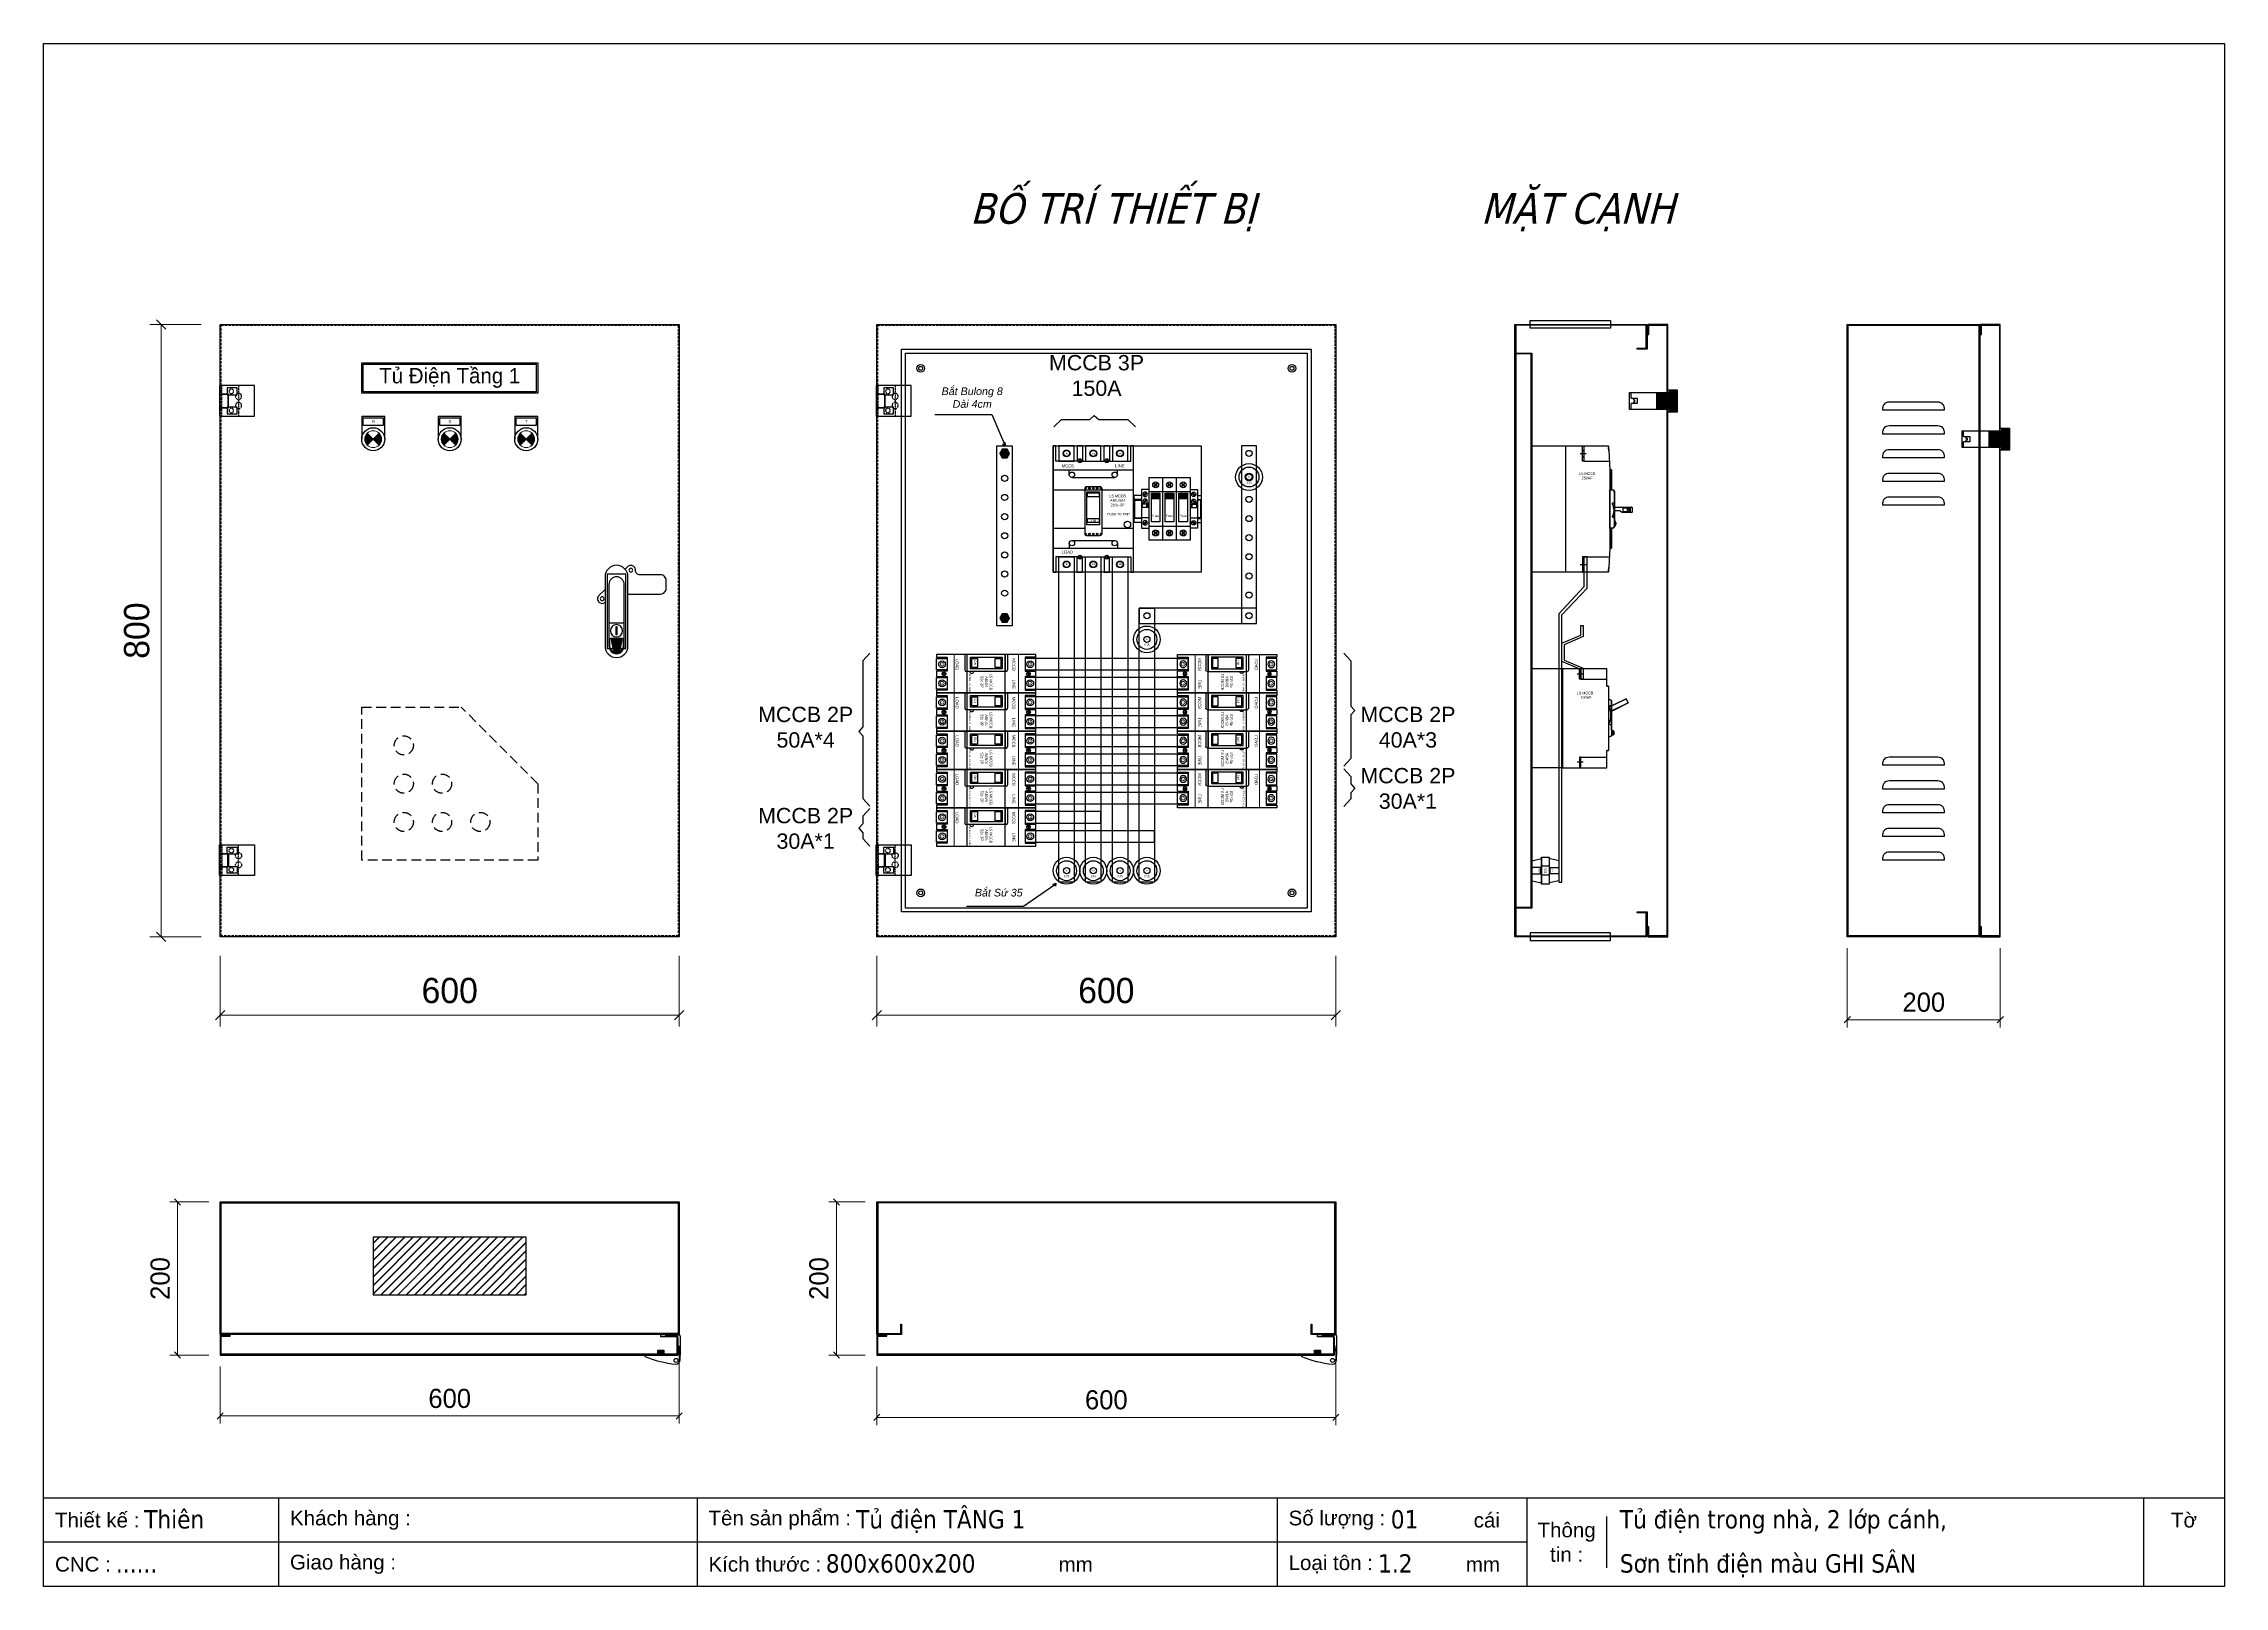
# Model space of a CAD drawing. Header units: millimetres. Extents: x 0 to 2850, y 0 to 2015.
import ezdxf
from ezdxf.enums import TextEntityAlignment as Align

# ---------------------------------------------------------------- set-up
doc = ezdxf.new("R2010")
doc.units = ezdxf.units.MM
doc.linetypes.add('HIDDEN2', pattern=[4.7625, 3.175, -1.5875])
doc.linetypes.add('HIDDENX2', pattern=[19.05, 12.7, -6.35])
for name, color, linetype in [('01', 7, 'HIDDEN2'), ('DIM', 253, 'Continuous'), ('INSIDE', 6, 'Continuous')]:
    doc.layers.add(name, color=color, linetype=linetype)
doc.layers.add('07', color=5, linetype='Continuous', lineweight=5)
doc.layers.add('E_Electrical Equipment', color=35, linetype='Continuous', lineweight=5)
doc.styles.add('Arial', font='arial.ttf')
doc.styles.add('Arial-Black', font='txt')
doc.styles.add('Tahoma (Input Text)', font='tahoma.ttf')
doc.dimstyles.new('Dim-25', dxfattribs={"dimtxt": 25, "dimasz": 8, "dimexe": 10, "dimexo": 15, "dimgap": 10, "dimtad": 1, "dimdec": 0, "dimtxsty": 'Standard', "dimblk": 'OBLIQUE', "dimcen": 10, "dimclrd": 5, "dimclre": 5, "dimclrt": 3, "dimazin": 3, "dimtfac": 1, "dimtdec": 0, "dimtmove": 0, "dimatfit": 3, "dimldrblk": 'OBLIQUE', "dimlwd": 9, "dimlwe": 9})
doc.dimstyles.new('Dim-33', dxfattribs={"dimtxt": 33, "dimasz": 12, "dimexe": 15, "dimexo": 25, "dimgap": 15, "dimtad": 1, "dimdec": 0, "dimtxsty": 'Standard', "dimblk": 'OBLIQUE', "dimcen": 10, "dimclrd": 5, "dimclre": 5, "dimclrt": 3, "dimazin": 3, "dimtfac": 1, "dimtdec": 0, "dimtmove": 0, "dimatfit": 3, "dimldrblk": 'OPEN30', "dimlwd": 9, "dimlwe": 9})

# ---------------------------------------------------------------- blocks, each defined once
blk = doc.blocks.new('khungtenAsean2')
at = {"color": 7}
for p, q in [((2970, -1980), (0, -1980)), ((320, -1980), (320, -2100)), ((890, -1980), (890, -2100)), ((1680, -1980), (1680, -2100)), ((2020, -1980), (2020, -2100)), ((2860, -1980), (2860, -2100)), ((2128.3, -2005), (2128.3, -2075)), ((2020, -2040), (0, -2040))]:
    blk.add_line(p, q, dxfattribs=at)
blk.add_lwpolyline([(0, 0), (2970, 0), (2970, -2100), (0, -2100)], close=True, dxfattribs=at)
at = {"color": 2, "char_height": 20, "style": 'Arial'}
for s, insert, width, attachment_point in [('  Thiết kế :', (0, -2010), 917.634, 4), ('  Khách hàng :', (320, -2010), 917.634, 4), ('  Tên sản phẩm :', (890, -2010), 917.634, 4), ('  Số lượng :', (1680, -2010), 917.634, 4), ('cái', (1947.6, -2010), 917.634, 4), ('Thông\\Ptin :', (2074.2, -2040), 108.311, 5), ('Tờ', (2915, -2010), 110, 5), ('  CNC :', (0, -2070), 917.634, 4), ('  Giao hàng :', (320, -2070), 917.634, 4), ('  Kích thước :', (890, -2070), 917.634, 4), ('mm', (1382.3, -2070), 917.634, 4), ('  Loại tôn :', (1680, -2070), 917.634, 4), ('mm', (1936.9, -2070), 917.634, 4)]:
    blk.add_mtext(s, dxfattribs=dict(at, insert=insert, width=width, attachment_point=attachment_point))
at = {"color": 1, "style": 'Tahoma (Input Text)', "flags": 8}
for tag, p in [('#01', (137.1, -2021.3)), ('#03', (506.6, -2019.3)), ('#05', (1106.6, -2021.3)), ('#07', (1834.7, -2021.3)), ('#09', (2146.7, -2021.3)), ('#02', (98.5, -2081.3)), ('#04', (486.1, -2081.3)), ('#06', (1065.3, -2081.3)), ('#08', (1817.4, -2081.3)), ('#10', (2146.7, -2081.3))]:
    blk.add_attdef(tag, p, '', height=25, dxfattribs=at)
blk.add_attdef('#11', text='', height=25, dxfattribs=at).set_placement((2915, -2067.3), align=Align.CENTER)
blk = doc.blocks.new('HL044-1.3-C')
at = {"color": 1, "linetype": 'HIDDEN2', "ltscale": 0.5}
for p, q in [((-25, 40), (-25, 0)), ((-3, 0), (-3, 40))]:
    blk.add_line(p, q, dxfattribs=at)
at = {"color": 1}
for p, q in [((-12, 29), (0, 29)), ((-12, 11), (-12, 29)), ((0, 11), (-12, 11)), ((-11, 28.5), (0, 28.5)), ((-11, 28.5), (-11, 11.5)), ((0, 11.5), (-11, 11.5))]:
    blk.add_line(p, q, dxfattribs=at)
blk.add_lwpolyline([(-46, 40), (0, 40), (0, 0), (-46, 0)], close=True, dxfattribs=at)
at = {"color": 1, "linetype": 'HIDDEN2', "ltscale": 0.5}
for centre, radius in [((-25, 26), 4), ((-15.5, 32.5), 3), ((-25, 14), 4), ((-15.5, 7.5), 3)]:
    blk.add_circle(centre, radius, dxfattribs=at)
blk = doc.blocks.new('Den XANH')
h = blk.add_hatch(color=5)
h.paths.add_polyline_path([(15, 15), (22.8, 7.2, 0.198912), (26, 15, 0.198912), (22.8, 22.8)])
h.paths.add_polyline_path([(15, 15), (7.2, 22.8, 0.198912), (4, 15, 0.198912), (7.2, 7.2)])
at = {"color": 7}
for p, q in [((0, 45), (30, 45)), ((0, 45), (0, 15)), ((30, 15), (30, 45))]:
    blk.add_line(p, q, dxfattribs=at)
blk.add_lwpolyline([(2, 43), (28, 43), (28, 33), (2, 33)], close=True, dxfattribs=at)
blk.add_circle((15, 15), 15, dxfattribs=at)
at = {"layer": '07', "color": 5, "linetype": 'Continuous', "lineweight": 5, "ltscale": 3}
for p, q in [((22.8, 22.8), (7.2, 7.2)), ((7.2, 22.8), (22.8, 7.2))]:
    blk.add_line(p, q, dxfattribs=at)
blk.add_circle((15, 15), 11, dxfattribs=at)
at = {"layer": '01', "color": 2, "linetype": 'Continuous', "lineweight": 5, "style": 'Arial-Black'}
blk.add_attdef('T-SP', text='', height=2.4, dxfattribs=at).set_placement((15.2, 36), align=Align.CENTER)
blk = doc.blocks.new('Den DO')
h = blk.add_hatch(color=1)
h.paths.add_polyline_path([(7.2, 7.2), (15, 15), (7.2, 22.8, 0.198912), (4, 15, 0.198912)])
h.paths.add_polyline_path([(26, 15, 0.198912), (22.8, 22.8), (15, 15), (22.8, 7.2, 0.198912)])
at = {"color": 7}
for p, q in [((0, 45), (30, 45)), ((0, 45), (0, 15)), ((30, 15), (30, 45))]:
    blk.add_line(p, q, dxfattribs=at)
blk.add_lwpolyline([(2, 43), (28, 43), (28, 33), (2, 33)], close=True, dxfattribs=at)
blk.add_circle((15, 15), 15, dxfattribs=at)
at = {"layer": '07', "color": 1, "linetype": 'Continuous', "lineweight": 5, "ltscale": 3}
for p, q in [((22.8, 22.8), (7.2, 7.2)), ((7.2, 22.8), (22.8, 7.2))]:
    blk.add_line(p, q, dxfattribs=at)
blk.add_circle((15, 15), 11, dxfattribs=at)
at = {"layer": '01', "color": 2, "linetype": 'Continuous', "lineweight": 5, "style": 'Arial-Black'}
blk.add_attdef('T-SP', text='', height=2.4, dxfattribs=at).set_placement((15.2, 36), align=Align.CENTER)
blk = doc.blocks.new('Den VANG')
h = blk.add_hatch(color=2)
h.paths.add_polyline_path([(22.8, 7.2, 0.198912), (26, 15, 0.198912), (22.8, 22.8), (15, 15)])
h.paths.add_polyline_path([(7.2, 7.2), (15, 15), (7.2, 22.8, 0.198912), (4, 15, 0.198912)])
at = {"color": 7}
for p, q in [((0, 45), (30, 45)), ((0, 45), (0, 15)), ((30, 15), (30, 45))]:
    blk.add_line(p, q, dxfattribs=at)
blk.add_lwpolyline([(2, 43), (28, 43), (28, 33), (2, 33)], close=True, dxfattribs=at)
blk.add_circle((15, 15), 15, dxfattribs=at)
at = {"layer": '07', "color": 2, "linetype": 'Continuous', "lineweight": 5, "ltscale": 3}
for p, q in [((22.8, 22.8), (7.2, 7.2)), ((7.2, 22.8), (22.8, 7.2))]:
    blk.add_line(p, q, dxfattribs=at)
blk.add_circle((15, 15), 11, dxfattribs=at)
at = {"layer": '01', "color": 2, "linetype": 'Continuous', "lineweight": 5, "style": 'Arial-Black'}
blk.add_attdef('T-SP', text='', height=2.4, dxfattribs=at).set_placement((15.2, 36), align=Align.CENTER)
blk = doc.blocks.new('HL044-1.3-B')
h = blk.add_hatch()
h.set_pattern_fill('ANSI31', color=1, scale=0.3, style=0)
h.set_pattern_definition([(45, (-80982.31925, -42991.2648), (-0.673519209, 0.673519209), [])])
h.paths.add_polyline_path([(-15.5, 27), (-15.5, 24), (-9.5, 24), (-9.5, 27)])
at = {"color": 1}
for p, q in [((0, 0), (-43, 0)), ((-43, 0), (-43, -2)), ((-25, 6.5), (-25, 0)), ((-25, 6.5), (-19, 5.9)), ((-25, 5.5), (-19, 4.9)), ((-25, 4.5), (-19, 3.9)), ((-25, 3.5), (-19, 2.9)), ((-25, 2.5), (-19, 1.9)), ((-25, 1.5), (-19, 0.9)), ((-25, 0.5), (-19.7, 0)), ((-22, 24), (-22, 27)), ((-22, 27), (1, 27)), ((-1, 24), (-22, 24)), ((-19, 6.5), (-19, 0)), ((-15.5, 24), (-15.5, 27)), ((-9.5, 24), (-9.5, 27)), ((0, 23), (0, 0)), ((0, 7.5), (3, 7.5)), ((0, 6), (3, 6)), ((3, 25), (3, 0)), ((3, -6.5), (3, 0))]:
    blk.add_line(p, q, dxfattribs=at)
blk.add_lwpolyline([(-26, 6.5), (-18, 6.5), (-18, 0), (-26, 0)], close=True, dxfattribs=at)
blk.add_circle((-2.3, -7), 2.55, dxfattribs=at)
for centre, radius, start, end in [((-1, 23), 1, 0, 90), ((1, 25), 2, 0, 90), ((15.4, 147.7), 160.7, 248.6705, 263.5901), ((-2.5, -6.5), 5.5, 270, 0)]:
    blk.add_arc(centre, radius, start, end, dxfattribs=at)
blk = doc.blocks.new('*D1')
at = {"color": 0, "linetype": 'ByBlock', "lineweight": -2}
for p, q in [((159.7, 1642.6), (147.7, 1654.6)), ((147.7, 854.6), (159.7, 842.6))]:
    blk.add_line(p, q, dxfattribs=at)
at = {"color": 5, "lineweight": 9, "transparency": 16777216}
for p, q in [((205.8, 1648.6), (138.7, 1648.6)), ((153.7, 848.6), (153.7, 1648.6)), ((205.8, 848.6), (138.7, 848.6))]:
    blk.add_line(p, q, dxfattribs=at)
at = {"layer": 'Defpoints', "color": 0, "transparency": 16777216}
for p in [(153.7, 1648.6), (230.8, 1648.6), (230.8, 848.6)]:
    blk.add_point(p, dxfattribs=at)
at = {"color": 3, "transparency": 16777216, "insert": (121.8, 1248.6), "char_height": 33, "attachment_point": 5, "rotation": 90}
blk.add_mtext('800', dxfattribs=at)
blk = doc.blocks.new('_Oblique')
at = {"color": 0, "linetype": 'ByBlock', "lineweight": -2}
blk.add_line((-0.5, -0.5), (0.5, 0.5), dxfattribs=at)
blk = doc.blocks.new('_Open30')
at = {"color": 0, "linetype": 'ByBlock', "lineweight": -2}
for p, q in [((-1, 0.27), (0, 0)), ((0, 0), (-1, -0.27)), ((0, 0), (-1, 0))]:
    blk.add_line(p, q, dxfattribs=at)
blk = doc.blocks.new('*D2')
at = {"color": 5, "lineweight": 9, "transparency": 16777216}
for p, q in [((230.8, 823.6), (230.8, 731.3)), ((830.8, 823.6), (830.8, 731.3)), ((230.8, 746.3), (830.8, 746.3))]:
    blk.add_line(p, q, dxfattribs=at)
at = {"color": 0, "linetype": 'ByBlock', "lineweight": -2}
for p, q in [((236.8, 752.3), (224.8, 740.3)), ((824.8, 740.3), (836.8, 752.3))]:
    blk.add_line(p, q, dxfattribs=at)
at = {"layer": 'Defpoints', "color": 0, "transparency": 16777216}
for p in [(230.8, 848.6), (830.8, 848.6), (830.8, 746.3)]:
    blk.add_point(p, dxfattribs=at)
at = {"color": 3, "transparency": 16777216, "insert": (530.8, 778.2), "char_height": 33, "attachment_point": 5}
blk.add_mtext('600', dxfattribs=at)
blk = doc.blocks.new('*D3')
at = {"color": 5, "lineweight": 9, "transparency": 16777216}
for p, q in [((1089, 823.6), (1089, 731.3)), ((1689, 823.6), (1689, 731.3)), ((1089, 746.3), (1689, 746.3))]:
    blk.add_line(p, q, dxfattribs=at)
at = {"color": 0, "linetype": 'ByBlock', "lineweight": -2}
for p, q in [((1095, 752.3), (1083, 740.3)), ((1683, 740.3), (1695, 752.3))]:
    blk.add_line(p, q, dxfattribs=at)
at = {"layer": 'Defpoints', "color": 0, "transparency": 16777216}
for p in [(1089, 848.6), (1689, 848.6), (1689, 746.3)]:
    blk.add_point(p, dxfattribs=at)
at = {"color": 3, "transparency": 16777216, "insert": (1389, 778.2), "char_height": 33, "attachment_point": 5}
blk.add_mtext('600', dxfattribs=at)
blk = doc.blocks.new('ga tai lieu')
at = {"color": 7, "linetype": 'HIDDENX2'}
for p, q in [((0, 0), (0, 200)), ((0, 200), (130, 200)), ((230, 100), (130, 200)), ((230, 100), (230, 0)), ((230, 0), (0, 0))]:
    blk.add_line(p, q, dxfattribs=at)
for centre in [(55, 150), (55, 100), (105, 100), (55, 50), (105, 50), (155, 50)]:
    blk.add_circle(centre, 12.5, dxfattribs=at)
blk = doc.blocks.new('AB301-2-1')
at = {"linetype": 'Continuous'}
h = blk.add_hatch(dxfattribs=at)
h.set_pattern_fill('ACAD_ISO09W100', color=1, scale=0.2)
h.set_pattern_definition([(0, (-368.0181, 398.3814), (0, 1), [4.8, -0.6, 1.2, -0.6, 1.2, -0.6])])
h.paths.add_polyline_path([(-4.1, -88.5, 0.118404), (0, -89.5, 0.118404), (4.1, -88.5), (7, -72), (-7, -72)])
at = {"color": 1, "linetype": 'Continuous'}
for p, q in [((-10, -50.5), (10, -50.5)), ((-7, -72), (7, -72)), ((-7, -72), (-4.1, -88.5)), ((7, -72), (4.1, -88.5))]:
    blk.add_line(p, q, dxfattribs=at)
for points in [[(-15, -12.5), (-57.5, -12.5, -0.414214), (-65, -5), (-65, 5, -0.414214), (-57.5, 12.5), (-30.7, 12.5, 0.414214), (-24.7, 18.5), (-24.7, 18.7)], [(-24.7, 18.7, -0.198912), (-23, 23), (-23, 23, -0.414214), (-14.5, 23), (-11.3, 19.8)], [(15, -6.5), (23, -14.5, -0.414214), (23, -23), (23, -23, -0.381561), (15, -23.4, -0.381561)]]:
    blk.add_lwpolyline(points, format="xyb", dxfattribs=at)
for points in [[(0, 25), (0, 25, -0.414214), (15, 10), (15, -80.5, -0.414214), (0, -95.5), (0, -95.5, -0.414214), (-15, -80.5), (-15, 10, -0.414214)], [(0, 10, -0.414214), (10, 0), (10, -80.5, -0.414214), (0, -90.5, -0.414214), (-10, -80.5), (-10, 0, -0.414214)], [(9, -72.5), (9, -80.5, -0.414214), (0, -89.5, -0.414214), (-9, -80.5), (-9, -72.5, -0.414214), (-7, -70.5), (7, -70.5, -0.414214)]]:
    blk.add_lwpolyline(points, format="xyb", close=True, dxfattribs=at)
at = {"color": 2, "linetype": 'Continuous'}
blk.add_lwpolyline([(-12, 13.3), (12, 13.3), (12, -83.7), (-12, -83.7)], close=True, dxfattribs=at)
at = {"color": 1, "linetype": 'Continuous'}
blk.add_lwpolyline([(-1, -55.5), (1, -55.5), (1, -65.5), (-1, -65.5)], close=True, dxfattribs=at)
for centre, radius in [((-18.7, 18.7), 2.5), ((18.7, -18.7), 2.5), ((0, -60.5), 8)]:
    blk.add_circle(centre, radius, dxfattribs=at)
blk = doc.blocks.new('A$C0C455160')
blk.add_hatch(color=1).paths.add_polyline_path([(62, 29), (52, 29), (52, 0), (62, 0)])
at = {"color": 7}
for p, q in [((0, 25.5), (50, 25.5)), ((0, 3.5), (0, 25.5)), ((50, 3.5), (0, 3.5)), ((2, 18), (2, 25.5)), ((2, 3.5), (2, 11)), ((5, 18), (5, 15.5)), ((5, 13.5), (5, 11)), ((35, 25.5), (35, 3.5)), ((36, 25.5), (36, 3.5)), ((37, 25.5), (37, 3.5)), ((38, 25.5), (38, 3.5)), ((39, 25.5), (39, 3.5)), ((40, 25.5), (40, 3.5)), ((41, 25.5), (41, 3.5)), ((42, 25.5), (42, 3.5)), ((43, 25.5), (43, 3.5)), ((44, 25.5), (44, 3.5)), ((45, 25.5), (45, 3.5)), ((46, 25.5), (46, 3.5)), ((47, 25.5), (47, 3.5)), ((48, 25.5), (48, 3.5)), ((49, 25.5), (49, 3.5)), ((50, 25.5), (50, 3.5))]:
    blk.add_line(p, q, dxfattribs=at)
for points in [[(50, 29), (52, 29), (52, 0), (50, 0)], [(52, 29), (62, 29), (62, 0), (52, 0)]]:
    blk.add_lwpolyline(points, close=True, dxfattribs=at)
for points in [[(0, 11), (0, 18)], [(2, 18), (10, 18), (10, 11), (2, 11)], [(5, 13.5), (7, 13.5), (7, 15.5), (5, 15.5)]]:
    blk.add_lwpolyline(points, dxfattribs=at)
blk = doc.blocks.new('1 LS 250AF 3P')
for p, q in [((0, 0), (3.5, 0)), ((31.5, 0), (38.5, 0)), ((31.5, 0), (38.5, 0)), ((66.5, 0), (73.5, 0)), ((66.5, 0), (73.5, 0)), ((101.5, 0), (105, 0)), ((0, -31.5), (105, -31.5)), ((21, -37.8), (21, -31.5)), ((24.5, -41.3), (80.5, -41.3)), ((41.5, -55.3), (41.5, -115.3)), ((43.5, -53.3), (61.5, -53.3)), ((63.5, -55.3), (63.5, -115.3)), ((84, -37.8), (84, -31.5)), ((0, -57.5), (41.5, -57.5)), ((41.5, -57.5), (105, -57.5)), ((0, -107.5), (41.5, -107.5)), ((63.5, -107.5), (105, -107.5)), ((0, -133.5), (105, -133.5)), ((21, -127.2), (21, -133.5)), ((24.5, -123.7), (80.5, -123.7)), ((43.5, -117.3), (61.5, -117.3)), ((84, -127.2), (84, -133.5)), ((0, -165), (3.5, -165)), ((31.5, -165), (38.5, -165)), ((31.5, -165), (38.5, -165)), ((66.5, -165), (73.5, -165)), ((66.5, -165), (73.5, -165)), ((101.5, -165), (105, -165))]:
    blk.add_line(p, q)
at = {"color": 4}
for p, q in [((32.5, -19.5), (37.5, -19.5)), ((35, -17), (35, -22)), ((67.5, -19.5), (72.5, -19.5)), ((70, -17), (70, -22)), ((32.5, -145.5), (37.5, -145.5)), ((35, -143), (35, -148)), ((67.5, -145.5), (72.5, -145.5)), ((70, -143), (70, -148))]:
    blk.add_line(p, q, dxfattribs=at)
at = {"lineweight": 30}
for points in [[(3.5, 0), (0, 0), (0, -165), (3.5, -165)], [(31.5, 0), (31.5, -20), (3.5, -20), (3.5, 0)], [(38.5, 0), (31.5, 0)], [(38.5, 0), (38.5, -20), (66.5, -20), (66.5, 0)], [(73.5, 0), (66.5, 0)], [(73.5, 0), (73.5, -20), (101.5, -20), (101.5, 0)], [(101.5, -165), (105, -165), (105, 0), (101.5, 0)], [(31.5, -165), (31.5, -145), (3.5, -145), (3.5, -165)], [(31.5, -165), (38.5, -165)], [(38.5, -165), (38.5, -145), (66.5, -145), (66.5, -165)], [(66.5, -165), (73.5, -165)], [(73.5, -165), (73.5, -145), (101.5, -145), (101.5, -165)], [(73.5, -165), (73.5, -145), (101.5, -145), (101.5, -165)]]:
    blk.add_lwpolyline(points, dxfattribs=at)
for points in [[(44.2, -60.3), (60.8, -60.3), (60.8, -103.3), (44.2, -103.3)], [(45, -61.3), (60, -61.3), (60, -66.8), (45, -66.8)], [(45, -94.8), (60, -94.8), (60, -100.3), (45, -100.3)]]:
    blk.add_lwpolyline(points, close=True)
for centre, radius in [((17.5, -10), 4), ((52.5, -10), 4), ((87.5, -10), 4), ((24.5, -37.8), 3.5), ((42.5, -55.3), 1), ((47.5, -55.3), 1), ((52.5, -55.3), 1), ((57.5, -55.3), 1), ((62.5, -55.3), 1), ((80.5, -37.8), 3.5), ((97, -102.8), 4.28), ((24.5, -127.2), 3.5), ((42.5, -115.3), 1), ((47.5, -115.3), 1), ((52.5, -115.3), 1), ((57.5, -115.3), 1), ((62.5, -115.3), 1), ((80.5, -127.2), 3.5), ((17.5, -155), 4), ((52.5, -155), 4), ((87.5, -155), 4)]:
    blk.add_circle(centre, radius)
for centre, start, end in [((43.5, -55.3), 90, 180), ((61.5, -55.3), 0, 90), ((43.5, -115.3), 180, 270), ((61.5, -115.3), 270, 0)]:
    blk.add_arc(centre, 2, start, end)
at = {"attachment_point": 1}
for s, width, insert, char_height in [('MCCB', 14.078, (11, -24.3), 4), ('M8', 4.438, (16, -9.2), 2), ('M8', 4.438, (51, -9.2), 2), ('LINE', 14.078, (81, -24.3), 4), ('M8', 4.438, (86, -9.2), 2), ('ON', 7.242, (50, -96.3), 3), ('PUSH TO TRIP', 32.214, (71, -87.8), 3), ('LOAD', 14.078, (11, -136.8), 4), ('M8', 4.438, (16, -153.7), 2), ('M8', 4.438, (51, -153.7), 2), ('M8', 4.438, (86, -153.7), 2)]:
    blk.add_mtext_dynamic_manual_height_columns(s, width=width, gutter_width=1, heights=[0], dxfattribs=dict(at, insert=insert, char_height=char_height))
at = {"color": 4, "char_height": 1, "attachment_point": 1}
for s, insert in [('M4', (34, -18.8)), ('M5', (34, -18.8)), ('M5', (69, -18.8)), ('M5', (34, -144.8)), ('M5', (69, -144.8))]:
    blk.add_mtext_dynamic_manual_height_columns(s, width=4.438, gutter_width=1, heights=[0], dxfattribs=dict(at, insert=insert))
blk = doc.blocks.new('LS 250AF 3P')
at = {"color": 1}
for points in [[(7.5, -20), (27.5, -20), (27.5, 0), (7.5, 0)], [(7.5, -145), (27.5, -145), (27.5, -165), (7.5, -165)]]:
    blk.add_lwpolyline(points, close=True, dxfattribs=at)
at = {"color": 2}
for points in [[(42.5, -20), (62.5, -20), (62.5, 0), (42.5, 0)], [(42.5, -145), (62.5, -145), (62.5, -165), (42.5, -165)]]:
    blk.add_lwpolyline(points, close=True, dxfattribs=at)
at = {"color": 5}
for points in [[(77.5, -20), (97.5, -20), (97.5, 0), (77.5, 0)], [(77.5, -145), (97.5, -145), (97.5, -165), (77.5, -165)]]:
    blk.add_lwpolyline(points, close=True, dxfattribs=at)
at = {"color": 1}
for centre in [(17.5, -10), (17.5, -155)]:
    blk.add_circle(centre, 4.5, dxfattribs=at)
at = {"color": 4}
for centre in [(35, -19.5), (70, -19.5), (35, -145.5), (70, -145.5)]:
    blk.add_circle(centre, 2.5, dxfattribs=at)
at = {"color": 2}
for centre in [(52.5, -10), (52.5, -155)]:
    blk.add_circle(centre, 4.5, dxfattribs=at)
at = {"color": 5}
for centre in [(87.5, -10), (87.5, -155)]:
    blk.add_circle(centre, 4.5, dxfattribs=at)
blk.add_blockref('1 LS 250AF 3P', (0, 0))
at = {"insert": (65.3, -63.8), "char_height": 3.5, "attachment_point": 1}
blk.add_mtext_dynamic_manual_height_columns('\\pi8.28487;{\\C1;LS MCCB\\P\\pi9.25894;ABN/S/H\\P\\pi9.91549;203c-3P}', width=37.687, gutter_width=1, heights=[0], dxfattribs=at)
blk = doc.blocks.new('su35-2')
at = {"color": 1}
for radius in [17.5, 13, 4]:
    blk.add_circle((0, -0.1), radius, dxfattribs=at)
at = {"color": 1, "width": 30.098, "attachment_point": 5}
for s, insert, char_height in [('{\\fTahoma|b0|i0|c0|p34;M8}', (0, 0), 1.5), ('{\\fTahoma|b0|i0|c0|p34;S35}', (0, -7.4), 3)]:
    blk.add_mtext(s, dxfattribs=dict(at, insert=insert, char_height=char_height))
blk = doc.blocks.new('KLIJHKGHD')
at = {"layer": 'DIM'}
for p, q in [((84710.2, 15540.3), (84719.7, 15540.3)), ((84710.2, 15540.3), (84710.2, 15489.8)), ((84716, 15532.1), (84713, 15535.1)), ((84716.9, 15533), (84713.9, 15536)), ((84719.7, 15540.3), (84719.7, 15489.8)), ((84711.2, 15522.8), (84710.2, 15522.8)), ((84710.2, 15516.8), (84719.7, 15516.8)), ((84711.2, 15516.8), (84711.2, 15522.8)), ((84712.7, 15516.8), (84712.7, 15521.1)), ((84712.7, 15521.1), (84718.7, 15521.1)), ((84716, 15522.9), (84713, 15525.9)), ((84716.9, 15523.8), (84713.9, 15526.8)), ((84719.7, 15522.8), (84718.7, 15522.8)), ((84718.7, 15522.8), (84718.7, 15516.8)), ((84719.7, 15532.5), (84729.7, 15532.5)), ((84719.7, 15527.5), (84729.7, 15527.5)), ((84728.7, 15526.5), (84719.7, 15526.5)), ((84729.7, 15527.5), (84728.7, 15526.5)), ((84728.7, 15526.5), (84728.7, 15503.5)), ((84729.7, 15532.5), (84729.7, 15527.5)), ((84710.2, 15503.6), (84719.7, 15503.6)), ((84719.7, 15489.8), (84710.2, 15489.8)), ((84716, 15494.9), (84713, 15497.9)), ((84716.9, 15495.8), (84713.9, 15498.8)), ((84728.7, 15503.5), (84719.7, 15503.5)), ((84719.7, 15502.5), (84729.7, 15502.5)), ((84719.7, 15497.5), (84729.7, 15497.5)), ((84728.7, 15503.5), (84729.7, 15502.5)), ((84729.7, 15502.5), (84729.7, 15497.5))]:
    blk.add_line(p, q, dxfattribs=at)
for centre in [(84714.9, 15534.1), (84714.9, 15524.9), (84714.9, 15496.9)]:
    blk.add_circle(centre, 3, dxfattribs=at)
for centre, radius, start, end in [((84713.1, 15535.3), 0.2, 146.4992, 225), ((84714.9, 15534.1), 2.35, 123.5008, 146.4992), ((84713.8, 15535.9), 0.2, 45, 123.5008), ((84713.1, 15526.1), 0.2, 146.4992, 225), ((84714.9, 15524.9), 2.35, 123.5008, 146.4992), ((84713.8, 15526.7), 0.2, 45, 123.5008), ((84716.1, 15532.3), 0.2, 225, 303.5008), ((84716.1, 15523.1), 0.2, 225, 303.5008), ((84714.9, 15534.1), 2.35, 303.5008, 326.4992), ((84714.9, 15524.9), 2.35, 303.5008, 326.4992), ((84716.7, 15532.9), 0.2, 326.4992, 45), ((84716.7, 15523.7), 0.2, 326.4992, 45), ((84713.1, 15498.1), 0.2, 146.4992, 225), ((84714.9, 15496.9), 2.35, 123.5008, 146.4992), ((84713.8, 15498.7), 0.2, 45, 123.5008), ((84716.1, 15495.1), 0.2, 225, 303.5008), ((84714.9, 15496.9), 2.35, 303.5008, 326.4992), ((84716.7, 15495.7), 0.2, 326.4992, 45)]:
    blk.add_arc(centre, radius, start, end, dxfattribs=at)
for p in [(84710.2, 15535.4), (84710.2, 15497.5)]:
    blk.add_point(p, dxfattribs=at)
blk = doc.blocks.new('FFERERER')
at = {"layer": 'DIM'}
h = blk.add_hatch(dxfattribs=at)
h.set_pattern_fill('ANSI31', color=256, style=0)
h.set_pattern_definition([(45, (17.11928, 0), (-0.088388347648, 0.088388347648), [])])
h.paths.add_polyline_path([(512529.7, 359877), (512518.5, 359877), (512518.5, 359870.3), (512529.7, 359870.3)])
for p, q in [((512515.1, 359897.6), (512533.1, 359897.6)), ((512515.1, 359897.6), (512515.1, 359815.6)), ((512521.7, 359889.9), (512522.3, 359890.4)), ((512523.5, 359888.1), (512521.7, 359889.9)), ((512521.7, 359886.2), (512523.5, 359888.1)), ((512521.7, 359886.2), (512522.3, 359885.7)), ((512524.1, 359888.6), (512522.3, 359890.4)), ((512522.3, 359885.7), (512524.1, 359887.5)), ((512524.1, 359888.6), (512525.9, 359890.4)), ((512525.9, 359885.7), (512524.1, 359887.5)), ((512524.6, 359888.1), (512526.4, 359889.9)), ((512526.4, 359886.2), (512524.6, 359888.1)), ((512525.9, 359890.4), (512526.4, 359889.9)), ((512525.9, 359885.7), (512526.4, 359886.2)), ((512533.1, 359897.6), (512533.1, 359815.6)), ((512515.1, 359879.1), (512533.1, 359879.1)), ((512515.1, 359834.1), (512533.1, 359834.1)), ((512533.1, 359815.6), (512515.1, 359815.6)), ((512521.7, 359826.9), (512522.3, 359827.4)), ((512521.7, 359826.9), (512523.5, 359825.1)), ((512523.5, 359825.1), (512521.7, 359823.2)), ((512521.7, 359823.2), (512522.3, 359822.7)), ((512522.3, 359827.4), (512524.1, 359825.6)), ((512524.1, 359824.5), (512522.3, 359822.7)), ((512525.9, 359827.4), (512524.1, 359825.6)), ((512524.1, 359824.5), (512525.9, 359822.7)), ((512526.4, 359826.9), (512524.6, 359825.1)), ((512524.6, 359825.1), (512526.4, 359823.2)), ((512525.9, 359827.4), (512526.4, 359826.9)), ((512525.9, 359822.7), (512526.4, 359823.2))]:
    blk.add_line(p, q, dxfattribs=at)
for points in [[(512518.5, 359877), (512529.7, 359877), (512529.7, 359870.3), (512518.5, 359870.3)], [(512518.5, 359870.3), (512529.7, 359870.3), (512529.7, 359839.7), (512518.5, 359839.7)]]:
    blk.add_lwpolyline(points, close=True, dxfattribs=at)
for centre in [(512524.1, 359888.1), (512524.1, 359825.1)]:
    blk.add_circle(centre, 3.85, dxfattribs=at)
at = {"layer": 'DIM', "insert": (512524.1, 359847.4), "char_height": 3, "width": 11.15, "attachment_point": 5, "style": 'Tahoma (Input Text)'}
blk.add_mtext('Fuse', dxfattribs=at)
blk = doc.blocks.new('*D4')
at = {"color": 5, "lineweight": 9, "transparency": 16777216}
for p, q in [((2357.5, 833.6), (2357.5, 730.3)), ((2557.5, 833.6), (2557.5, 730.3)), ((2357.5, 740.3), (2557.5, 740.3))]:
    blk.add_line(p, q, dxfattribs=at)
at = {"color": 0, "linetype": 'ByBlock', "lineweight": -2}
for p, q in [((2361.5, 744.3), (2353.5, 736.3)), ((2553.5, 736.3), (2561.5, 744.3))]:
    blk.add_line(p, q, dxfattribs=at)
at = {"layer": 'Defpoints', "color": 0, "transparency": 16777216}
for p in [(2357.5, 848.6), (2557.5, 848.6), (2557.5, 740.3)]:
    blk.add_point(p, dxfattribs=at)
at = {"color": 3, "transparency": 16777216, "insert": (2457.5, 763), "char_height": 25, "attachment_point": 5}
blk.add_mtext('200', dxfattribs=at)
blk = doc.blocks.new('CB LS 30AF 2P')
at = {"color": 4}
for p, q in [((23, -9.8), (27, -9.8)), ((25, -7.8), (25, -11.8)), ((23, -120.2), (27, -120.2)), ((25, -118.2), (25, -122.2))]:
    blk.add_line(p, q, dxfattribs=at)
for p, q in [((0, -37.1), (20, -37.1)), ((0, -40), (22, -40)), ((50, -40), (0, -40)), ((3.5, -44.3), (18.5, -44.3)), ((3.5, -85.7), (3.5, -44.3)), ((5, -45.9), (17, -45.9)), ((5, -53.4), (5, -45.9)), ((17, -53.4), (5, -53.4)), ((17, -45.9), (17, -53.4)), ((18.5, -44.3), (18.5, -85.7)), ((22, -39.1), (22, -90.9)), ((5, -76.4), (17, -76.4)), ((5, -83.9), (5, -76.4)), ((17, -83.9), (5, -83.9)), ((17, -76.4), (17, -83.9)), ((50, -90), (0, -90)), ((0, -92.9), (20, -92.9)), ((18.5, -85.7), (3.5, -85.7))]:
    blk.add_line(p, q)
at = {"lineweight": 30}
for points in [[(3.5, 0), (0, 0), (0, -130), (3.5, -130)], [(3.5, 0), (3.5, -14), (21.5, -14), (21.5, 0)], [(28.5, 0), (21.5, 0)], [(28.5, 0), (28.5, -14), (46.5, -14), (46.5, 0)], [(46.5, -130), (50, -130), (50, 0), (46.5, 0)], [(3.5, -130), (3.5, -116), (21.5, -116), (21.5, -130)], [(21.5, -130), (28.5, -130)], [(28.5, -130), (28.5, -116), (46.5, -116), (46.5, -130)]]:
    blk.add_lwpolyline(points, dxfattribs=at)
for centre, radius, start, end in [((20, -39.1), 2, 0, 90), ((22, -84), 2.5, 270, 90), ((20, -90.9), 2, 270, 0)]:
    blk.add_arc(centre, radius, start, end)
at = {"layer": 'E_Electrical Equipment', "color": 0}
for p, q in [((21.5, 0), (28.5, 0)), ((50, -23), (0, -23)), ((50, -23), (50, -107)), ((50, -107), (0, -107)), ((21.5, -130), (28.5, -130))]:
    blk.add_line(p, q, dxfattribs=at)
for centre, radius in [((12.5, -7.5), 2.5), ((37.5, -7.5), 2.5), ((12.5, -122.5), 2.4), ((37.5, -122.5), 2.5)]:
    blk.add_circle(centre, radius, dxfattribs=at)
blk.add_text('ON', height=3).set_placement((7.3, -81))
at = {"attachment_point": 1}
for s, width, insert, char_height in [('MCCB', 14.078, (5, -27), 4), ('LINE', 14.078, (32.5, -27), 4), ('PUSH TO TRIP', 37.658, (25, -85.1), 2.5), ('LOAD', 14.078, (5.5, -101), 4)]:
    blk.add_mtext_dynamic_manual_height_columns(s, width=width, gutter_width=1, heights=[0], dxfattribs=dict(at, insert=insert, char_height=char_height))
at = {"color": 3, "char_height": 1.5, "attachment_point": 1}
for insert in [(11.3, -6.6), (36.3, -6.6), (11.3, -121.7), (36.3, -121.6)]:
    blk.add_mtext_dynamic_manual_height_columns('{\\C7;M5}', width=4.338, gutter_width=1, heights=[0], dxfattribs=dict(at, insert=insert))
at = {"color": 1, "insert": (23.8, -8.8), "char_height": 1.5, "attachment_point": 1}
blk.add_mtext_dynamic_manual_height_columns('M5', width=4.338, gutter_width=1, heights=[0], dxfattribs=at)
at = {"color": 4, "insert": (23.8, -119.3), "char_height": 1.5, "attachment_point": 1}
blk.add_mtext_dynamic_manual_height_columns('{\\C1;M5}', width=4.338, gutter_width=1, heights=[0], dxfattribs=at)
blk = doc.blocks.new('LS 50AF 2P')
at = {"color": 1}
for points in [[(5, -14), (20, -14), (20, 0), (5, 0)], [(5, -116), (20, -116), (20, -130), (5, -130)]]:
    blk.add_lwpolyline(points, close=True, dxfattribs=at)
at = {"color": 8}
for points in [[(30, -14), (45, -14), (45, 0), (30, 0)], [(30, -116), (45, -116), (45, -130), (30, -130)]]:
    blk.add_lwpolyline(points, close=True, dxfattribs=at)
at = {"color": 1}
for centre in [(12.5, -7.5), (12.5, -122.6)]:
    blk.add_circle(centre, 4.5, dxfattribs=at)
at = {"color": 4}
for centre in [(25, -9.8), (25, -120.2)]:
    blk.add_circle(centre, 2.5, dxfattribs=at)
at = {"color": 8}
for centre in [(37.5, -7.5), (37.5, -122.5)]:
    blk.add_circle(centre, 4.5, dxfattribs=at)
blk.add_blockref('CB LS 30AF 2P', (0, 0))
at = {"insert": (16.6, -57.1), "char_height": 3.5, "attachment_point": 1}
blk.add_mtext_dynamic_manual_height_columns('\\pi8.28487;{\\C1;LS MCCB\\P\\pi11.63446;ABN/S\\P\\pi11.30499;52c-2P}', width=37.687, gutter_width=1, heights=[0], dxfattribs=at)
blk = doc.blocks.new('*D5')
at = {"color": 5, "lineweight": 9, "transparency": 16777216}
for p, q in [((830.8, 314.2), (830.8, 212.6)), ((230.8, 287.2), (230.8, 212.6)), ((230.8, 222.6), (830.8, 222.6))]:
    blk.add_line(p, q, dxfattribs=at)
at = {"color": 0, "linetype": 'ByBlock', "lineweight": -2}
for p, q in [((234.8, 226.6), (226.8, 218.6)), ((826.8, 218.6), (834.8, 226.6))]:
    blk.add_line(p, q, dxfattribs=at)
at = {"layer": 'Defpoints', "color": 0, "transparency": 16777216}
for p in [(830.8, 329.2), (230.8, 302.2), (830.8, 222.6)]:
    blk.add_point(p, dxfattribs=at)
at = {"color": 3, "transparency": 16777216, "insert": (530.8, 245.4), "char_height": 25, "attachment_point": 5}
blk.add_mtext('600', dxfattribs=at)
blk = doc.blocks.new('*D6')
at = {"color": 5, "lineweight": 9, "transparency": 16777216}
for p, q in [((215.8, 502.2), (165.1, 502.2)), ((175.1, 502.2), (175.1, 302.2)), ((215.8, 302.2), (165.1, 302.2))]:
    blk.add_line(p, q, dxfattribs=at)
at = {"color": 0, "linetype": 'ByBlock', "lineweight": -2}
for p, q in [((179.1, 498.2), (171.1, 506.2)), ((171.1, 306.2), (179.1, 298.2))]:
    blk.add_line(p, q, dxfattribs=at)
at = {"layer": 'Defpoints', "color": 0, "transparency": 16777216}
for p in [(230.8, 502.2), (175.1, 302.2), (230.8, 302.2)]:
    blk.add_point(p, dxfattribs=at)
at = {"color": 3, "transparency": 16777216, "insert": (152.4, 402.2), "char_height": 25, "attachment_point": 5, "rotation": 90}
blk.add_mtext('200', dxfattribs=at)
blk = doc.blocks.new('*D7')
at = {"color": 5, "lineweight": 9, "transparency": 16777216}
for p, q in [((1074, 502.2), (1026.2, 502.2)), ((1036.2, 502.2), (1036.2, 302.2)), ((1074, 302.2), (1026.2, 302.2))]:
    blk.add_line(p, q, dxfattribs=at)
at = {"color": 0, "linetype": 'ByBlock', "lineweight": -2}
for p, q in [((1040.2, 498.2), (1032.2, 506.2)), ((1032.2, 306.2), (1040.2, 298.2))]:
    blk.add_line(p, q, dxfattribs=at)
at = {"layer": 'Defpoints', "color": 0, "transparency": 16777216}
for p in [(1089, 502.2), (1036.2, 302.2), (1089, 302.2)]:
    blk.add_point(p, dxfattribs=at)
at = {"color": 3, "transparency": 16777216, "insert": (1013.4, 402.2), "char_height": 25, "attachment_point": 5, "rotation": 90}
blk.add_mtext('200', dxfattribs=at)
blk = doc.blocks.new('*D8')
at = {"color": 5, "lineweight": 9, "transparency": 16777216}
for p, q in [((1689, 314.2), (1689, 210.8)), ((1089, 287.2), (1089, 210.8)), ((1089, 220.8), (1689, 220.8))]:
    blk.add_line(p, q, dxfattribs=at)
at = {"color": 0, "linetype": 'ByBlock', "lineweight": -2}
for p, q in [((1093, 224.8), (1085, 216.8)), ((1685, 216.8), (1693, 224.8))]:
    blk.add_line(p, q, dxfattribs=at)
at = {"layer": 'Defpoints', "color": 0, "transparency": 16777216}
for p in [(1689, 329.2), (1089, 302.2), (1689, 220.8)]:
    blk.add_point(p, dxfattribs=at)
at = {"color": 3, "transparency": 16777216, "insert": (1389, 243.6), "char_height": 25, "attachment_point": 5}
blk.add_mtext('600', dxfattribs=at)
blk = doc.blocks.new('EKU8')
h = blk.add_hatch()
h.set_pattern_fill('ANSI31', color=4, scale=5, style=0)
h.set_pattern_definition([(45, (0, 0), (-0.441941738, 0.441941738), [])])
h.paths.add_polyline_path([(35968.1, 6762.2), (35961.6, 6762.2), (35958.4, 6756.6), (35961.6, 6751), (35968.1, 6751), (35971.4, 6756.6)])
h.paths.add_polyline_path([(35966.4, 6759.2), (35967.9, 6756.6), (35966.4, 6754), (35963.4, 6754), (35961.9, 6756.6), (35963.4, 6759.2)], flags=16)
h = blk.add_hatch()
h.set_pattern_fill('ANSI37', color=4, style=0)
h.set_pattern_definition([(45, (0, 0), (-0.08838834765, 0.08838834765), []), (135, (0, 0), (-0.08838834765, -0.08838834765), [])])
h.paths.add_polyline_path([(35966.4, 6759.2), (35963.4, 6759.2), (35961.9, 6756.6), (35963.4, 6754), (35966.4, 6754), (35967.9, 6756.6)])
at = {"color": 2}
for p, q in [((35964.4, 6756.6), (35965.4, 6756.6)), ((35964.9, 6757.2), (35964.9, 6756))]:
    blk.add_line(p, q, dxfattribs=at)
at = {"color": 4}
for points in [[(35961.6, 6762.2), (35958.4, 6756.6), (35961.6, 6751), (35968.1, 6751), (35971.4, 6756.6), (35968.1, 6762.2)], [(35963.4, 6759.2), (35961.9, 6756.6), (35963.4, 6754), (35966.4, 6754), (35967.9, 6756.6), (35966.4, 6759.2)]]:
    blk.add_lwpolyline(points, close=True, dxfattribs=at)
blk = doc.blocks.new('su35-1')
at = {"color": 1}
for p, q in [((-13, 35), (-16, 22.5)), ((-13, 35), (13, 35)), ((13, 35), (16, 22.5)), ((-17.5, 12.5), (-17.5, 22.5)), ((-17.5, 22.5), (17.5, 22.5)), ((-17.5, 12.5), (17.5, 12.5)), ((17.5, 12.5), (-17.5, 12.5)), ((-16, 22.5), (16, 22.5)), ((-16, 12.5), (16, 12.5)), ((-13, 0), (-16, 12.5)), ((-13, 0), (13, 0)), ((-6, 22.5), (-6, 12.5)), ((6, 22.5), (6, 12.5)), ((13, 0), (16, 12.5)), ((17.5, 22.5), (17.5, 12.5))]:
    blk.add_line(p, q, dxfattribs=at)
for points in [[(-4, 35), (4, 35), (4, 24), (-4, 24)], [(-4, 0), (4, 0), (4, 11), (-4, 11)]]:
    blk.add_lwpolyline(points, close=True, dxfattribs=at)
at = {"color": 1, "width": 30.098, "attachment_point": 5}
for s, insert, char_height in [('{\\fTahoma|b0|i0|c0|p34;S35}', (0, 17.3), 3), ('{\\fTahoma|b0|i0|c0|p34;M8}', (0, 26.4), 1.5), ('{\\fTahoma|b0|i0|c0|p34;M8}', (0, 8.6), 1.5)]:
    blk.add_mtext(s, dxfattribs=dict(at, insert=insert, char_height=char_height))
blk = doc.blocks.new('HCC2 LS 100AF')
at = {"color": 7}
for p, q in [((0, 0), (0, -130)), ((0, 0), (58, 0)), ((58, -23), (58, 0)), ((27, -7.5), (19, -7.5)), ((22, -5), (24, -5)), ((22, -10), (24, -10)), ((24, -14), (58, -14)), ((60, -23), (58, -23)), ((58, -23), (60, -23)), ((60, -23), (60, -40)), ((60, -40), (63, -41.5)), ((63, -41.5), (60, -40)), ((60, -40), (60, -90)), ((64, -47.9), (60.5, -49.7)), ((60.5, -49.7), (64, -47.9)), ((68, -47.1), (60.9, -50.6)), ((60.9, -50.6), (68, -47.1)), ((85.7, -44.9), (62.8, -56.4)), ((62.8, -56.4), (68, -53.8)), ((64, -42), (63, -41.5)), ((63, -41.5), (64, -42)), ((64, -80.4), (64, -42)), ((64, -42), (64, -80.4)), ((83, -39.5), (68, -47.1)), ((68, -47.1), (83, -39.5)), ((68, -53.8), (85.7, -44.9)), ((85.7, -44.9), (83, -39.5)), ((83, -39.5), (85.7, -44.9)), ((64, -74.1), (60.5, -72.3)), ((60.5, -72.3), (64, -74.1)), ((64, -80.4), (64, -87.7)), ((64, -80.4), (64, -87.7)), ((65, -86.7), (65, -81.4)), ((65, -81.4), (65, -86.7)), ((65, -81.5), (66, -81.5)), ((66, -81.5), (65, -81.5)), ((66, -86.5), (66, -81.5)), ((66, -86.5), (66, -81.5)), ((67, -82.5), (67, -85.5)), ((67, -82.5), (67, -85.5)), ((58, -107), (60, -107)), ((60, -107), (58, -107)), ((58, -130), (58, -107)), ((63, -88.5), (60, -90)), ((60, -90), (63, -88.5)), ((60, -90), (60, -107)), ((64, -88), (63, -88.5)), ((63, -88.5), (64, -88)), ((64, -86.2), (65, -86.2)), ((65, -86.2), (64, -86.2)), ((64, -86.2), (65, -86.2)), ((65, -86.2), (64, -86.2)), ((65, -86.2), (64, -86.2)), ((64, -86.2), (65, -86.2)), ((64, -86.3), (65, -86.3)), ((65, -86.3), (64, -86.3)), ((65, -86.3), (64, -86.3)), ((64, -86.3), (65, -86.3)), ((65, -86.3), (64, -86.3)), ((64, -86.3), (65, -86.3)), ((65, -86.4), (64, -86.4)), ((64, -86.4), (65, -86.4)), ((65, -86.4), (64, -86.4)), ((64, -86.4), (65, -86.4)), ((65, -86.4), (64, -86.4)), ((64, -86.4), (65, -86.4)), ((65, -86.5), (64, -86.5)), ((64, -86.5), (65, -86.5)), ((65, -86.5), (64, -86.5)), ((64, -86.5), (65, -86.5)), ((64, -86.6), (65, -86.6)), ((65, -86.6), (64, -86.6)), ((65, -86.6), (64, -86.6)), ((64, -86.6), (65, -86.6)), ((64, -86.7), (65, -86.7)), ((65, -86.7), (64, -86.7)), ((65, -86.7), (64, -86.7)), ((64, -86.7), (65, -86.7)), ((65, -86.7), (64, -86.7)), ((64, -86.7), (65, -86.7)), ((64, -86.8), (65, -86.8)), ((65, -86.8), (64, -86.8)), ((64, -86.8), (65, -86.8)), ((65, -86.8), (64, -86.8)), ((65, -86.8), (64, -86.8)), ((64, -86.8), (65, -86.8)), ((64, -86.9), (65, -86.9)), ((64, -86.9), (65, -86.9)), ((65, -86.9), (64, -86.9)), ((65, -86.9), (64, -86.9)), ((65, -86.9), (64, -86.9)), ((64, -86.9), (65, -86.9)), ((65, -86.9), (64, -86.9)), ((64, -86.9), (65, -86.9)), ((64, -87), (65, -87)), ((65, -87), (64, -87)), ((65, -87), (64, -87)), ((64, -87), (65, -87)), ((65, -87.1), (64, -87.1)), ((64, -87.1), (65, -87.1)), ((65, -87.1), (64, -87.1)), ((64, -87.1), (65, -87.1)), ((65, -87.2), (64, -87.2)), ((64, -87.2), (65, -87.2)), ((65, -87.2), (64, -87.2)), ((64, -87.2), (65, -87.2)), ((65, -87.3), (64, -87.3)), ((64, -87.3), (65, -87.3)), ((65, -87.3), (64, -87.3)), ((64, -87.3), (65, -87.3)), ((65, -87.3), (64, -87.3)), ((64, -87.3), (65, -87.3)), ((65, -87.4), (64, -87.4)), ((64, -87.4), (65, -87.4)), ((65, -87.4), (64, -87.4)), ((64, -87.4), (65, -87.4)), ((65, -87.5), (64, -87.5)), ((64, -87.5), (65, -87.5)), ((65, -87.5), (64, -87.5)), ((64, -87.5), (65, -87.5)), ((65, -87.6), (64, -87.6)), ((64, -87.6), (65, -87.6)), ((65, -87.6), (64, -87.6)), ((64, -87.6), (65, -87.6)), ((64, -88), (64, -87.7)), ((64, -87.7), (64, -88)), ((64, -87.7), (65, -87.7)), ((65, -87.7), (64, -87.7)), ((66, -86.5), (65, -86.5)), ((65, -86.5), (66, -86.5)), ((65, -86.7), (65, -87.7)), ((65, -87.7), (65, -86.7)), ((0, -130), (58, -130)), ((27, -122.5), (19, -122.5)), ((22, -120), (24, -120)), ((22, -125), (24, -125)), ((24, -116), (58, -116))]:
    blk.add_line(p, q, dxfattribs=at)
for points in [[(22, 0), (24, 0), (24, -14), (22, -14)], [(22, -130), (24, -130), (24, -116), (22, -116)]]:
    blk.add_lwpolyline(points, close=True, dxfattribs=at)
for centre, radius, start, end in [((38, -61), 25.2, 333.3332, 26.6668), ((38, -61), 25.2, 333.3332, 26.6668), ((64, -81.4), 1, 0, 90), ((64, -81.4), 1, 0, 90), ((64, -86.7), 1, 270, 0), ((64, -86.7), 1, 270, 0)]:
    blk.add_arc(centre, radius, start, end, dxfattribs=at)
for points, knots in [([(67, -82.5), (67, -82.4), (67, -82.2), (66.9, -82.1), (66.9, -82), (66.8, -81.9), (66.8, -81.9), (66.7, -81.8), (66.7, -81.7), (66.6, -81.7), (66.5, -81.6), (66.4, -81.6), (66.3, -81.6), (66.2, -81.5), (66.1, -81.5), (66, -81.5)], [0, 0, 0, 0, 0.3287924, 0.3287924, 0.3287924, 0.4957607, 0.4957607, 0.4957607, 0.6613171, 0.6613171, 0.6613171, 0.8268836, 0.8268836, 0.8268836, 1, 1, 1, 1]), ([(66, -81.5), (66.2, -81.5), (66.4, -81.6), (66.6, -81.7), (66.7, -81.7), (66.7, -81.8), (66.8, -81.9), (66.8, -81.9), (66.9, -82), (66.9, -82.1), (67, -82.2), (67, -82.4), (67, -82.5)], [0, 0, 0, 0, 0.3386829, 0.3386829, 0.3386829, 0.5042393, 0.5042393, 0.5042393, 0.6712076, 0.6712076, 0.6712076, 1, 1, 1, 1]), ([(66, -86.5), (66.2, -86.5), (66.4, -86.4), (66.6, -86.3), (66.7, -86.3), (66.7, -86.2), (66.8, -86.1), (66.8, -86.1), (66.9, -86), (66.9, -85.9), (67, -85.8), (67, -85.6), (67, -85.5)], [0, 0, 0, 0, 0.3386829, 0.3386829, 0.3386829, 0.5042393, 0.5042393, 0.5042393, 0.6712076, 0.6712076, 0.6712076, 1, 1, 1, 1]), ([(67, -85.5), (67, -85.6), (67, -85.8), (66.9, -85.9), (66.9, -86), (66.8, -86.1), (66.8, -86.1), (66.7, -86.2), (66.7, -86.3), (66.6, -86.3), (66.4, -86.4), (66.2, -86.5), (66, -86.5)], [0, 0, 0, 0, 0.3287924, 0.3287924, 0.3287924, 0.4957607, 0.4957607, 0.4957607, 0.6613171, 0.6613171, 0.6613171, 1, 1, 1, 1])]:
    blk.add_open_spline(points, degree=3, knots=knots, dxfattribs=at)
at = {"insert": (10.3, -30.3), "char_height": 3.5, "attachment_point": 1}
blk.add_mtext_dynamic_manual_height_columns('\\pi8.285;{\\C1;LS MCCB\\P\\pi13.22;100AF}', width=37.687, gutter_width=1, heights=[0], dxfattribs=at)
blk = doc.blocks.new('HCC2 LS 250AF')
at = {"color": 7}
for p, q in [((0, 0), (56, 0)), ((0, 0), (56, 0)), ((0, 0), (0, -165)), ((56, -0.5), (56, 0)), ((56, -0.5), (56, 0)), ((19, -10), (27, -10)), ((22, -6), (24, -6)), ((22, -14), (24, -14)), ((24, -20), (57.3, -20)), ((56, -0.5), (56.2, -2.4)), ((56, -0.5), (56.2, -2.4)), ((56.2, -2.4), (56.4, -6)), ((56.4, -6), (56.2, -2.4)), ((56.4, -6), (58, -31.5)), ((56.4, -6), (58, -31.5)), ((58, -31.5), (58, -57.5)), ((58, -31.5), (60, -31.5)), ((58, -31.5), (58, -57.5)), ((60, -31.5), (58, -31.5)), ((60, -31.5), (60, -57.5)), ((60, -57.5), (60, -31.5)), ((58, -57.5), (62, -57.5)), ((58, -57.5), (62, -57.5)), ((58, -69), (58, -57.5)), ((58, -57.5), (58, -69)), ((58, -69), (58, -86)), ((58, -86), (58, -69)), ((61.1, -75), (64, -73.5)), ((61.1, -75), (62, -74.6)), ((64, -59.5), (62, -57.5)), ((62, -57.5), (64, -59.5)), ((62, -74.6), (64, -73.5)), ((62.9, -80.1), (68.5, -80.1)), ((62.9, -80.1), (68.5, -80.1)), ((68.5, -84.9), (63.3, -84.9)), ((68.5, -84.9), (63.3, -84.9)), ((64, -105.5), (64, -59.5)), ((64, -59.5), (64, -105.5)), ((68.5, -80.1), (86.3, -80.1)), ((68.5, -80.1), (86.3, -80.1)), ((70.6, -84.9), (68.5, -84.9)), ((70.6, -84.9), (68.5, -84.9)), ((74, -87.3), (70.6, -84.9)), ((74, -87.3), (70.6, -84.9)), ((74.8, -81.9), (74.8, -85.4)), ((74.8, -81.9), (74.8, -85.4)), ((84.3, -81.4), (75.3, -81.4)), ((84.3, -81.4), (75.3, -81.4)), ((80.8, -81.9), (82.8, -81.9)), ((80.8, -85.4), (80.8, -81.9)), ((80.8, -81.9), (82.8, -81.9)), ((80.8, -85.4), (80.8, -81.9)), ((82.8, -85.4), (80.8, -85.4)), ((82.8, -85.4), (80.8, -85.4)), ((82.8, -81.9), (82.8, -85.4)), ((82.8, -81.9), (82.8, -85.4)), ((84.8, -85.4), (84.8, -81.9)), ((84.8, -85.4), (84.8, -81.9)), ((86.8, -80.6), (86.8, -86.8)), ((86.8, -80.6), (86.8, -86.8)), ((58, -107.5), (58, -86)), ((58, -86), (58, -107.5)), ((58, -107.5), (58, -133.5)), ((62, -107.5), (58, -107.5)), ((58, -107.5), (58, -133.5)), ((62, -107.5), (58, -107.5)), ((60, -133.5), (60, -107.5)), ((60, -107.5), (60, -133.5)), ((64, -94.9), (61.1, -93.4)), ((62, -93.8), (61.1, -93.4)), ((64, -94.9), (62, -93.8)), ((64, -105.5), (62, -107.5)), ((62, -107.5), (64, -105.5)), ((64, -98.4), (65, -98.4)), ((64, -98.4), (65, -98.4)), ((65, -99.4), (64, -99.4)), ((64, -99.4), (65, -99.4)), ((64, -99.6), (65.5, -99.6)), ((64, -99.6), (65.5, -99.6)), ((65, -100.4), (64, -100.4)), ((65, -100.4), (64, -100.4)), ((65.5, -100.6), (64, -100.6)), ((65.5, -100.6), (64, -100.6)), ((64, -102.5), (65.5, -102.5)), ((64, -102.5), (65.5, -102.5)), ((64, -102.6), (65, -102.6)), ((64, -102.6), (65, -102.6)), ((65.5, -103.4), (64, -103.4)), ((65.5, -103.4), (64, -103.4)), ((65, -103.6), (64, -103.6)), ((64, -103.6), (65, -103.6)), ((65, -104.6), (64, -104.6)), ((65, -104.6), (64, -104.6)), ((65, -100.4), (65, -98.4)), ((65, -100.4), (65, -98.4)), ((65, -102.6), (65, -100.4)), ((65, -100.4), (65, -102.6)), ((65, -104.6), (65, -102.6)), ((65, -104.6), (65, -102.6)), ((65.5, -100.6), (65.5, -99.6)), ((65.5, -100.6), (65.5, -99.6)), ((65.5, -102.5), (65.5, -100.6)), ((65.5, -100.6), (65.5, -102.5)), ((65.5, -103.4), (65.5, -102.5)), ((65.5, -103.4), (65.5, -102.5)), ((86.3, -87.3), (74, -87.3)), ((86.3, -87.3), (74, -87.3)), ((75.3, -85.9), (84.3, -85.9)), ((75.3, -85.9), (84.3, -85.9)), ((58, -133.5), (56.4, -159)), ((58, -133.5), (56.4, -159)), ((58, -133.5), (60, -133.5)), ((60, -133.5), (58, -133.5)), ((56, -165), (0, -165)), ((56, -165), (0, -165)), ((19, -155), (27, -155)), ((22, -151), (24, -151)), ((22, -159), (24, -159)), ((24, -145), (57.3, -145)), ((56.2, -162.6), (56, -164.5)), ((56, -164.5), (56.2, -162.6)), ((56, -165), (56, -164.5)), ((56, -165), (56, -164.5)), ((56.4, -159), (56.2, -162.6)), ((56.2, -162.6), (56.4, -159))]:
    blk.add_line(p, q, dxfattribs=at)
for points in [[(22, 0), (24, 0), (24, -20), (22, -20)], [(22, -165), (24, -165), (24, -145), (22, -145)]]:
    blk.add_lwpolyline(points, close=True, dxfattribs=at)
for centre, radius, start, end in [((43.3, -84.2), 20, 332.7108, 27.2892), ((43.3, -84.2), 20, 20.7825, 27.2892), ((43.3, -84.2), 20, 339.2175, 20.7825), ((75.3, -81.9), 0.5, 90, 180), ((75.3, -81.9), 0.5, 90, 180), ((75.3, -85.4), 0.5, 180, 270), ((75.3, -85.4), 0.5, 180, 270), ((84.3, -81.9), 0.5, 0, 90), ((84.3, -81.9), 0.5, 0, 90), ((84.3, -85.4), 0.5, 270, 0), ((84.3, -85.4), 0.5, 270, 0), ((86.3, -80.6), 0.5, 0, 90), ((86.3, -80.6), 0.5, 0, 90), ((43.3, -84.2), 20, 332.7108, 339.2175), ((86.3, -86.8), 0.5, 270, 0), ((86.3, -86.8), 0.5, 270, 0)]:
    blk.add_arc(centre, radius, start, end, dxfattribs=at)
for points, knots in [([(80.3, -81.4), (80.4, -81.4), (80.5, -81.5), (80.5, -81.5), (80.5, -81.5), (80.6, -81.5), (80.6, -81.5), (80.7, -81.6), (80.7, -81.6), (80.7, -81.7), (80.8, -81.7), (80.8, -81.8), (80.8, -81.9)], [0, 0, 0, 0, 0.2320312, 0.2320312, 0.2320312, 0.4515368, 0.4515368, 0.4515368, 0.6482809, 0.6482809, 0.6482809, 1, 1, 1, 1]), ([(80.8, -81.9), (80.8, -81.9), (80.8, -81.8), (80.8, -81.8), (80.8, -81.7), (80.8, -81.7), (80.7, -81.7), (80.7, -81.6), (80.7, -81.6), (80.6, -81.5), (80.5, -81.5), (80.4, -81.4), (80.3, -81.4)], [0, 0, 0, 0, 0.1713963, 0.1713963, 0.1713963, 0.3517191, 0.3517191, 0.3517191, 0.5484632, 0.5484632, 0.5484632, 1, 1, 1, 1]), ([(80.8, -85.4), (80.8, -85.5), (80.8, -85.6), (80.8, -85.6), (80.8, -85.7), (80.8, -85.7), (80.7, -85.7), (80.7, -85.8), (80.7, -85.8), (80.6, -85.9), (80.5, -85.9), (80.4, -85.9), (80.3, -85.9)], [0, 0, 0, 0, 0.171203, 0.171203, 0.171203, 0.350951, 0.350951, 0.350951, 0.54748, 0.54748, 0.54748, 1, 1, 1, 1]), ([(80.3, -85.9), (80.4, -85.9), (80.5, -85.9), (80.6, -85.9), (80.7, -85.8), (80.7, -85.8), (80.7, -85.7), (80.8, -85.7), (80.8, -85.6), (80.8, -85.4)], [0, 0, 0, 0, 0.4525204, 0.4525204, 0.4525204, 0.649049, 0.649049, 0.649049, 1, 1, 1, 1]), ([(83.3, -81.4), (83.3, -81.4), (83.2, -81.5), (83.2, -81.5), (83.1, -81.5), (83.1, -81.5), (83.1, -81.5), (83, -81.6), (83, -81.6), (82.9, -81.7), (82.9, -81.7), (82.8, -81.8), (82.8, -81.9)], [0, 0, 0, 0, 0.232186, 0.232186, 0.232186, 0.45252, 0.45252, 0.45252, 0.649049, 0.649049, 0.649049, 1, 1, 1, 1]), ([(82.8, -81.9), (82.8, -81.9), (82.9, -81.8), (82.9, -81.8), (82.9, -81.7), (82.9, -81.7), (82.9, -81.7), (83, -81.6), (83, -81.6), (83.1, -81.5), (83.1, -81.5), (83.2, -81.4), (83.3, -81.4)], [0, 0, 0, 0, 0.171203, 0.171203, 0.171203, 0.350951, 0.350951, 0.350951, 0.54748, 0.54748, 0.54748, 1, 1, 1, 1]), ([(82.8, -85.4), (82.8, -85.5), (82.9, -85.6), (82.9, -85.6), (82.9, -85.7), (82.9, -85.7), (82.9, -85.7), (83, -85.8), (83, -85.8), (83.1, -85.9), (83.1, -85.9), (83.2, -85.9), (83.3, -85.9)], [0, 0, 0, 0, 0.1713963, 0.1713963, 0.1713963, 0.3517191, 0.3517191, 0.3517191, 0.5484632, 0.5484632, 0.5484632, 1, 1, 1, 1]), ([(83.3, -85.9), (83.3, -85.9), (83.2, -85.9), (83.2, -85.9), (83.1, -85.9), (83.1, -85.9), (83.1, -85.9), (83, -85.8), (83, -85.8), (82.9, -85.7), (82.9, -85.7), (82.8, -85.6), (82.8, -85.4)], [0, 0, 0, 0, 0.2320312, 0.2320312, 0.2320312, 0.4515368, 0.4515368, 0.4515368, 0.6482809, 0.6482809, 0.6482809, 1, 1, 1, 1])]:
    blk.add_open_spline(points, degree=3, knots=knots, dxfattribs=at)
at = {"color": 7, "insert": (9.1, -34.5), "char_height": 3.5, "attachment_point": 1}
blk.add_mtext_dynamic_manual_height_columns('\\pi8.28487;{\\C1;LS MCCB\\P\\pi11.82426;250AF}', width=37.687, gutter_width=1, heights=[0], dxfattribs=at)

msp = doc.modelspace()

# ---------------------------------------------------------------- hatches: boundary and pattern name
h = msp.add_hatch()
h.set_pattern_fill('JIS_LC_8', style=0)
h.set_pattern_definition([(45, (24635.018, -12951.703), (-5.515433, 5.515433), []), (45, (24635.418, -12951.703), (-5.515433, 5.515433), [])])
h.paths.add_polyline_path([(430.8, 381), (630.8, 381), (630.8, 456), (430.8, 456)])

# ---------------------------------------------------------------- linework, layer by layer
at = {"color": 7}
msp.add_line((2017.3, 1345), (2013.3, 1345), dxfattribs=at)
at = {"color": 2}
for points in [[(1942.9, 1653.6), (2047.9, 1653.6), (2047.9, 1643.6), (1942.9, 1643.6)], [(252.8, 1565.6), (239.8, 1565.6), (239.8, 1556.6), (252.8, 1556.6)], [(252.8, 1540.6), (239.8, 1540.6), (239.8, 1531.6), (252.8, 1531.6)], [(1111, 1565.6), (1098, 1565.6), (1098, 1556.6), (1111, 1556.6)], [(1111, 1540.6), (1098, 1540.6), (1098, 1531.6), (1111, 1531.6)], [(1362, 1345), (1382, 1345), (1382, 920), (1362, 920)], [(1283, 1147.2), (1496, 1147.2), (1496, 1162.2), (1283, 1162.2)], [(1283, 997.2), (1382, 997.2), (1382, 1012.2), (1283, 1012.2)], [(252.8, 956.6), (239.8, 956.6), (239.8, 965.6), (252.8, 965.6)], [(252.8, 931.6), (239.8, 931.6), (239.8, 940.6), (252.8, 940.6)], [(1111, 956.6), (1098, 956.6), (1098, 965.6), (1111, 965.6)], [(1111, 931.6), (1098, 931.6), (1098, 940.6), (1111, 940.6)], [(1942.9, 843.6), (2047.9, 843.6), (2047.9, 853.6), (1942.9, 853.6)]]:
    msp.add_lwpolyline(points, close=True, dxfattribs=at)
at = {"color": 7}
for points in [[(230.8, 1648.6), (830.8, 1648.6), (830.8, 848.6), (230.8, 848.6)], [(1089, 1648.6), (1689, 1648.6), (1689, 848.6), (1089, 848.6)], [(2082.7, 1617.4), (2094.7, 1617.4), (2094.7, 1647.4), (1924.1, 1647.4), (1924.1, 849.8), (2094.7, 849.8), (2094.7, 879.8), (2082.7, 879.8), (2082.7, 881), (2095.9, 881), (2095.9, 848.6), (1922.9, 848.6), (1922.9, 1648.6), (2095.9, 1648.6), (2095.9, 1616.2), (2082.7, 1616.2)], [(2098.2, 1635.4), (2098.2, 1647.4), (2121.7, 1647.4), (2121.7, 849.8), (2098.2, 849.8), (2098.2, 861.8), (2097, 861.8), (2097, 848.6), (2122.9, 848.6), (2122.9, 1648.6), (2097, 1648.6), (2097, 1635.4)], [(2357.5, 1648.6), (2530.5, 1648.6), (2530.5, 848.6), (2357.5, 848.6)], [(2358.7, 1647.4), (2529.3, 1647.4), (2529.3, 849.8), (2358.7, 849.8)], [(2532.8, 1635.4), (2532.8, 1647.4), (2556.3, 1647.4), (2556.3, 849.8), (2532.8, 849.8), (2532.8, 861.8), (2531.6, 861.8), (2531.6, 848.6), (2557.5, 848.6), (2557.5, 1648.6), (2531.6, 1648.6), (2531.6, 1635.4)], [(1121.4, 1616.2), (1656.6, 1616.2), (1656.6, 881), (1121.4, 881)], [(1126.4, 1611.2), (1651.6, 1611.2), (1651.6, 886), (1126.4, 886)], [(1319.5, 1490), (1513.1, 1490), (1513.1, 1325), (1319.5, 1325)], [(1585.5, 1258), (1585.5, 1490), (1565.5, 1490), (1565.5, 1258)], [(1989.3, 1325), (1945.3, 1325), (1945.3, 1490), (1989.3, 1490)], [(1432, 1258), (1585.5, 1258), (1585.5, 1278), (1432, 1278)], [(1985.3, 1069.1), (1945.3, 1069.1), (1945.3, 1199.1), (1985.3, 1199.1)], [(230.8, 502.2), (830.8, 502.2), (830.8, 329.2), (230.8, 329.2)], [(232, 501), (829.6, 501), (829.6, 330.4), (232, 330.4)], [(1657.8, 342.4), (1657.8, 330.4), (1687.8, 330.4), (1687.8, 501), (1090.2, 501), (1090.2, 330.4), (1120.2, 330.4), (1120.2, 342.4), (1121.4, 342.4), (1121.4, 329.2), (1089, 329.2), (1089, 502.2), (1689, 502.2), (1689, 329.2), (1656.6, 329.2), (1656.6, 342.4)], [(430.8, 381), (630.8, 381), (630.8, 456), (430.8, 456)], [(815.6, 326.9), (827.6, 326.9), (827.6, 303.4), (232, 303.4), (232, 326.9), (244, 326.9), (244, 328.1), (230.8, 328.1), (230.8, 302.2), (828.8, 302.2), (828.8, 328.1), (815.6, 328.1)], [(1673.8, 326.9), (1685.8, 326.9), (1685.8, 303.4), (1090.2, 303.4), (1090.2, 326.9), (1102.2, 326.9), (1102.2, 328.1), (1089, 328.1), (1089, 302.2), (1687, 302.2), (1687, 328.1), (1673.8, 328.1)]]:
    msp.add_lwpolyline(points, close=True, dxfattribs=at)
at = {"color": 7, "linetype": 'HIDDEN2'}
for points in [[(232, 1647.4), (829.6, 1647.4), (829.6, 849.8), (232, 849.8)], [(1090.2, 1647.4), (1687.8, 1647.4), (1687.8, 849.8), (1090.2, 849.8)]]:
    msp.add_lwpolyline(points, close=True, dxfattribs=at)
at = {"color": 4}
for points in [[(415.8, 1598.6), (645.8, 1598.6), (645.8, 1558.6), (415.8, 1558.6)], [(417.8, 1596.6), (643.8, 1596.6), (643.8, 1560.6), (417.8, 1560.6)]]:
    msp.add_lwpolyline(points, close=True, dxfattribs=at)
at = {"color": 8}
msp.add_lwpolyline([(1924.1, 887.2), (1944.1, 887.2), (1944.1, 1610), (1924.1, 1610), (1924.1, 1611.2), (1945.3, 1611.2), (1945.3, 886), (1924.1, 886)], close=True, dxfattribs=at)
at = {"color": 2}
for points in [[(2412, 1547.4), (2476, 1547.4, -0.414214), (2484, 1539.4), (2484, 1536.4), (2404, 1536.4), (2404, 1539.4, -0.414214)], [(2412, 1516.4), (2476, 1516.4, -0.414214), (2484, 1508.4), (2484, 1505.4), (2404, 1505.4), (2404, 1508.4, -0.414214)], [(2412, 1485.4), (2476, 1485.4, -0.414214), (2484, 1477.4), (2484, 1474.4), (2404, 1474.4), (2404, 1477.4, -0.414214)], [(2412, 1454.4), (2476, 1454.4, -0.414214), (2484, 1446.4), (2484, 1443.4), (2404, 1443.4), (2404, 1446.4, -0.414214)], [(2412, 1423.4), (2476, 1423.4, -0.414214), (2484, 1415.4), (2484, 1412.4), (2404, 1412.4), (2404, 1415.4, -0.414214)], [(2412, 1083.6), (2476, 1083.6, -0.414214), (2484, 1075.6), (2484, 1072.6), (2404, 1072.6), (2404, 1075.6, -0.414214)], [(2412, 1052.6), (2476, 1052.6, -0.414214), (2484, 1044.6), (2484, 1041.6), (2404, 1041.6), (2404, 1044.6, -0.414214)], [(2412, 1021.6), (2476, 1021.6, -0.414214), (2484, 1013.6), (2484, 1010.6), (2404, 1010.6), (2404, 1013.6, -0.414214)], [(2412, 990.6), (2476, 990.6, -0.414214), (2484, 982.6), (2484, 979.6), (2404, 979.6), (2404, 982.6, -0.414214)], [(2412, 959.6), (2476, 959.6, -0.414214), (2484, 951.6), (2484, 948.6), (2404, 948.6), (2404, 951.6, -0.414214)]]:
    msp.add_lwpolyline(points, format="xyb", close=True, dxfattribs=at)
for points in [[(1165, 1530.7), (1239.3, 1530.7), (1255.9, 1492.2), (1253.5, 1491.9), (1257.2, 1490.4), (1256.9, 1494.4), (1255.9, 1492.2)], [(1320.3, 1515), (1330.3, 1524.3), (1367.6, 1524.3), (1373.3, 1529.5), (1379.1, 1524.3), (1417, 1524.3), (1427.1, 1515)], [(1079.9, 1219.2), (1070.6, 1209.1), (1070.6, 1122.8), (1065.4, 1117), (1070.6, 1111.3), (1070.6, 1029.4), (1079.9, 1019.3)], [(1699.4, 1219.2), (1708.6, 1209.1), (1708.6, 1149.9), (1713.8, 1144.1), (1708.6, 1138.4), (1708.6, 1081.6), (1699.4, 1071.6)], [(1699.4, 1068.2), (1708.6, 1058.2), (1708.6, 1048.3), (1713.8, 1042.5), (1708.6, 1036.8), (1708.6, 1029), (1699.4, 1019)], [(1079.9, 1016), (1070.6, 1006), (1070.6, 996), (1065.4, 990.3), (1070.6, 984.6), (1070.6, 976.8), (1079.9, 966.8)], [(1206.2, 888.8), (1280.6, 888.8), (1321.6, 916.8), (1319.2, 917.1), (1322.9, 918.7), (1322.7, 914.7), (1321.6, 916.8)]]:
    msp.add_lwpolyline(points)
at = {"color": 3}
msp.add_lwpolyline([(1246.1, 1255), (1246.1, 1490), (1266.1, 1490), (1266.1, 1255)], close=True, dxfattribs=at)
at = {"color": 1}
for points in [[(1327, 1345), (1347, 1345), (1347, 920), (1327, 920)], [(1984.3, 920), (1984.3, 1269.1), (2017.3, 1304.1), (2017.3, 1345), (2013.3, 1345), (2013.3, 1305.7), (1980.3, 1270.7), (1980.3, 920)], [(1283, 1197.2), (1496, 1197.2), (1496, 1212.2), (1283, 1212.2)], [(1283, 1047.2), (1496, 1047.2), (1496, 1062.2), (1283, 1062.2)]]:
    msp.add_lwpolyline(points, close=True, dxfattribs=at)
at = {"color": 5}
for points in [[(1397, 1345), (1417, 1345), (1417, 920), (1397, 920)], [(1283, 1097.2), (1496, 1097.2), (1496, 1112.2), (1283, 1112.2)]]:
    msp.add_lwpolyline(points, close=True, dxfattribs=at)
for points in [[(1432, 1278), (1452, 1278), (1452, 920), (1432, 920)], [(1283, 1172.2), (1496, 1172.2), (1496, 1187.2), (1283, 1187.2)], [(1283, 1122.2), (1496, 1122.2), (1496, 1137.2), (1283, 1137.2)], [(1283, 1072.2), (1496, 1072.2), (1496, 1087.2), (1283, 1087.2)], [(1283, 1022.2), (1496, 1022.2), (1496, 1037.2), (1283, 1037.2)], [(1283, 972.2), (1452, 972.2), (1452, 987.2), (1283, 987.2)]]:
    msp.add_lwpolyline(points, close=True)
at = {"color": 1}
msp.add_lwpolyline([(1984.3, 1232), (2009.3, 1242.6), (2009.3, 1255.1), (2012.3, 1255.1), (2012.3, 1240.7), (1987.3, 1230.1), (1987.3, 1210.1), (2012.3, 1199.5), (2012.3, 1185.1), (2009.3, 1185.1), (2009.3, 1197.6), (1984.3, 1208.2), (1984.3, 1232)], dxfattribs=at)
at = {"color": 2}
for centre, radius in [((1146.4, 1591.2), 5), ((1631.6, 1591.2), 5), ((1631.6, 1591.2), 5), ((1146.4, 1591.2), 2.5), ((1631.6, 1591.2), 2.5), ((1575.5, 1480), 4), ((1575.5, 1449.2), 5), ((1256.1, 1447.5), 4), ((1256.1, 1422.5), 4), ((1256.1, 1397.5), 4), ((1575.5, 1420), 4), ((1575.5, 1395), 4), ((1256.1, 1372.5), 4), ((1575.5, 1370), 4), ((1256.1, 1347.5), 4), ((1575.5, 1345), 4), ((1256.1, 1322.5), 4), ((1575.5, 1320), 4), ((1256.1, 1297.5), 4), ((1575.5, 1295), 4), ((1442, 1268), 4), ((1575.5, 1268), 4), ((1146.4, 906), 5), ((1146.4, 906), 5), ((1146.4, 906), 2.5), ((1631.6, 906), 5), ((1631.6, 906), 5), ((1631.6, 906), 2.5)]:
    msp.add_circle(centre, radius, dxfattribs=at)
at = {"color": 7}
for centre in [(1256.1, 1480), (1256.1, 1265), (1256.1, 1265), (1256.1, 1265)]:
    msp.add_circle(centre, 4, dxfattribs=at)
at = {"layer": 'DIM'}
for p, q in [((1498.5, 1432.8), (1508, 1432.8)), ((1498.5, 1432.8), (1498.5, 1382.3)), ((1504.3, 1424.6), (1501.3, 1427.6)), ((1505.1, 1425.5), (1502.2, 1428.5)), ((1508, 1432.8), (1508, 1382.3)), ((1499.5, 1415.3), (1498.5, 1415.3)), ((1498.5, 1409.3), (1508, 1409.3)), ((1499.5, 1409.3), (1499.5, 1415.3)), ((1501, 1409.3), (1501, 1413.6)), ((1501, 1413.6), (1507, 1413.6)), ((1504.3, 1415.4), (1501.3, 1418.4)), ((1505.1, 1416.3), (1502.2, 1419.3)), ((1508, 1415.3), (1507, 1415.3)), ((1507, 1415.3), (1507, 1409.3)), ((1508, 1425), (1513.1, 1425)), ((1508, 1420), (1513.1, 1420)), ((1512.1, 1419), (1508, 1419)), ((1513.1, 1420), (1512.1, 1419)), ((1512.1, 1419), (1512.1, 1396)), ((1513.1, 1425), (1513.1, 1420)), ((1498.5, 1396.1), (1508, 1396.1)), ((1508, 1382.3), (1498.5, 1382.3)), ((1504.3, 1387.4), (1501.3, 1390.4)), ((1505.1, 1388.3), (1502.2, 1391.3)), ((1512.1, 1396), (1508, 1396)), ((1508, 1395), (1513.1, 1395)), ((1508, 1390), (1513.1, 1390)), ((1512.1, 1396), (1513.1, 1395)), ((1513.1, 1395), (1513.1, 1390))]:
    msp.add_line(p, q, dxfattribs=at)
for centre in [(1503.2, 1426.6), (1503.2, 1417.4), (1503.2, 1389.4)]:
    msp.add_circle(centre, 3, dxfattribs=at)
for centre, radius, start, end in [((1501.4, 1427.8), 0.2, 146.4992, 225), ((1503.2, 1426.6), 2.35, 123.5008, 146.4992), ((1502, 1428.4), 0.2, 45, 123.5008), ((1503.2, 1426.6), 2.35, 303.5008, 326.4992), ((1505, 1425.4), 0.2, 326.4992, 45), ((1501.4, 1418.6), 0.2, 146.4992, 225), ((1503.2, 1417.4), 2.35, 123.5008, 146.4992), ((1502, 1419.2), 0.2, 45, 123.5008), ((1504.4, 1424.8), 0.2, 225, 303.5008), ((1504.4, 1415.6), 0.2, 225, 303.5008), ((1503.2, 1417.4), 2.35, 303.5008, 326.4992), ((1505, 1416.2), 0.2, 326.4992, 45), ((1501.4, 1390.6), 0.2, 146.4992, 225), ((1503.2, 1389.4), 2.35, 123.5008, 146.4992), ((1502, 1391.2), 0.2, 45, 123.5008), ((1504.4, 1387.6), 0.2, 225, 303.5008), ((1503.2, 1389.4), 2.35, 303.5008, 326.4992), ((1505, 1388.2), 0.2, 326.4992, 45)]:
    msp.add_arc(centre, radius, start, end, dxfattribs=at)
for p in [(1498.5, 1427.9), (1498.5, 1390)]:
    msp.add_point(p, dxfattribs=at)

# ---------------------------------------------------------------- block references
at = {"color": 7}
ref = msp.add_blockref('khungtenAsean2', (0, 2015.4), dxfattribs=dict(at, xscale=0.959713920019567, yscale=0.959713920019567, zscale=0.959713920019567))
ref.add_attrib('#09', 'Tủ điện trong nhà, 2 lớp cánh,', (2060.2, 75.6), dxfattribs={"color": 1, "height": 23.993, "style": 'Tahoma (Input Text)'})
ref.add_attrib('#10', 'Sơn tĩnh điện màu GHI SÂN', (2060.2, 18), dxfattribs={"color": 1, "height": 23.993, "style": 'Tahoma (Input Text)'})
ref.add_attrib('#08', '1.2', (1744.2, 18), dxfattribs={"color": 1, "height": 23.99, "style": 'Tahoma (Input Text)'})
ref.add_attrib('#07', '01', (1760.8, 75.6), dxfattribs={"color": 1, "height": 23.99, "style": 'Tahoma (Input Text)'})
ref.add_attrib('#06', '800x600x200', (1022.4, 18), dxfattribs={"color": 1, "height": 23.993, "style": 'Tahoma (Input Text)'})
ref.add_attrib('#05', 'Tủ điện TÂNG 1', (1062, 75.6), dxfattribs={"color": 1, "height": 23.993, "style": 'Tahoma (Input Text)'})
ref.add_attrib('#02', '......', (94.5, 18), dxfattribs={"color": 1, "height": 23.99, "style": 'Tahoma (Input Text)'})
ref.add_attrib('#01', 'Thiên', (131.5, 75.6), dxfattribs={"color": 1, "height": 23.99, "style": 'Tahoma (Input Text)'})
at = {"color": 7, "xscale": -1}
for name, p in [('HL044-1.3-C', (229.8, 1528.6)), ('HL044-1.3-C', (1088, 1528.6)), ('AB301-2-1', (748.8, 1308.9))]:
    msp.add_blockref(name, p, dxfattribs=at)
at = {"color": 7}
for name, p in [('A$C0C455160', (2072.9, 1534.1)), ('A$C0C455160', (2507.5, 1484.1)), ('HCC2 LS 250AF', (1989.3, 1490)), ('su35-2', (1575.5, 1449.3)), ('su35-2', (1442, 1237.2)), ('HCC2 LS 100AF', (1985.3, 1199.1)), ('ga tai lieu', (415.8, 948.6)), ('su35-2', (1337, 935)), ('su35-2', (1372, 935)), ('su35-2', (1407, 935)), ('su35-2', (1442, 935)), ('HL044-1.3-B', (828.8, 302.2)), ('HL044-1.3-B', (1687, 302.2))]:
    msp.add_blockref(name, p, dxfattribs=at)
ref = msp.add_blockref('Den DO', (415.8, 1483.6), dxfattribs=at)
ref.add_attrib('T-SP', 'R', dxfattribs={"layer": '01', "color": 2, "linetype": 'Continuous', "lineweight": 5, "height": 4, "style": 'Arial'}).set_placement((431, 1519.6), align=Align.CENTER)
ref = msp.add_blockref('Den VANG', (515.8, 1483.6), dxfattribs=at)
ref.add_attrib('T-SP', 'S', dxfattribs={"layer": '01', "color": 2, "linetype": 'Continuous', "lineweight": 5, "height": 4, "style": 'Arial'}).set_placement((531, 1519.6), align=Align.CENTER)
ref = msp.add_blockref('Den XANH', (615.8, 1483.6), dxfattribs=at)
ref.add_attrib('T-SP', 'T', dxfattribs={"layer": '01', "color": 2, "linetype": 'Continuous', "lineweight": 5, "height": 4, "style": 'Arial'}).set_placement((631, 1519.6), align=Align.CENTER)
for name, p in [('EKU8', (-34708.8, -5276.6)), ('LS 250AF 3P', (1319.5, 1490)), ('EKU8', (-34708.8, -5491.6))]:
    msp.add_blockref(name, p)
at = {"rotation": 270}
for p in [(1297, 1217.2), (1297, 1167.2), (1297, 1117.2), (1297, 1067.2), (1297, 1017.2)]:
    msp.add_blockref('LS 50AF 2P', p, dxfattribs=at)
at = {"xscale": -1, "rotation": 90}
for p in [(1482, 1217.2), (1482, 1167.2), (1482, 1117.2), (1482, 1067.2)]:
    msp.add_blockref('LS 50AF 2P', p, dxfattribs=at)
at = {"color": 7, "rotation": 180}
for p in [(229.8, 968.6), (1088, 968.6)]:
    msp.add_blockref('HL044-1.3-C', p, dxfattribs=at)
at = {"color": 2, "rotation": 270}
msp.add_blockref('su35-1', (1945.3, 934.9), dxfattribs=at)
at = {"layer": 'DIM', "xscale": -1}
msp.add_blockref('KLIJHKGHD', (86154.7, -14107.5), dxfattribs=at)
at = {"layer": 'INSIDE'}
for p in [(-511070.6, -358449), (-511052.6, -358449), (-511034.6, -358449)]:
    msp.add_blockref('FFERERER', p, dxfattribs=at)

# ---------------------------------------------------------------- texts
at = {"color": 7, "char_height": 40, "width": 1125, "attachment_point": 5}
for s, insert in [('{\\fTahoma|b0|i1|c0|p34;\\C6;BỐ TRÍ THIẾT BỊ}', (1397.4, 1795.1)), ('{\\fTahoma|b0|i1|c0|p34;\\C6;MẶT CẠNH}', (2004.8, 1795.1))]:
    msp.add_mtext(s, dxfattribs=dict(at, insert=insert))
at = {"color": 7, "width": 1125, "attachment_point": 5, "style": 'Arial'}
for s, insert, char_height in [('MCCB 3P\\P150A', (1376.2, 1581.8), 20), ('{\\fArial|b0|i1|c0|p34;Bắt Bulong 8\\PDài 4cm }', (1213.7, 1552.9), 10), ('MCCB 2P\\P50A*4', (996, 1122.3), 20), ('MCCB 2P\\P40A*3', (1783.2, 1122.3), 20), ('MCCB 2P\\P30A*1', (1783.2, 1042.3), 20), ('MCCB 2P\\P30A*1', (996, 990.1), 20), ('{\\fArial|b0|i1|c0|p34;Bắt Sứ 35}', (1248.4, 906.2), 10)]:
    msp.add_mtext(s, dxfattribs=dict(at, insert=insert, char_height=char_height))
at = {"color": 3, "insert": (530.8, 1578.6), "char_height": 20, "width": 226, "attachment_point": 5}
msp.add_mtext('Tủ Điện Tầng 1', dxfattribs=at)

# ---------------------------------------------------------------- dimensions: what is measured, and where the dimension line sits
at = {"color": 7}
for base, p1, p2, dimstyle, picture, middle in [((153.7, 1648.6), (230.8, 848.6), (230.8, 1648.6), 'Dim-33', '*D1', (121.8, 1248.6)), ((175.1, 302.2), (230.8, 502.2), (230.8, 302.2), 'Dim-25', '*D6', (152.4, 402.2)), ((1036.2, 302.2), (1089, 502.2), (1089, 302.2), 'Dim-25', '*D7', (1013.4, 402.2))]:
    dim = msp.add_linear_dim(base=base, p1=p1, p2=p2, angle=90, dimstyle=dimstyle, dxfattribs=at)
    dim.commit()
    dim.dimension.update_dxf_attribs({"geometry": picture, "text_midpoint": middle})
for base, p1, p2, dimstyle, picture, middle in [((830.8, 746.3), (230.8, 848.6), (830.8, 848.6), 'Dim-33', '*D2', (530.8, 778.2)), ((1689, 746.3), (1089, 848.6), (1689, 848.6), 'Dim-33', '*D3', (1389, 778.2)), ((2557.5, 740.3), (2357.5, 848.6), (2557.5, 848.6), 'Dim-25', '*D4', (2457.5, 763)), ((830.8, 222.6), (230.8, 302.2), (830.8, 329.2), 'Dim-25', '*D5', (530.8, 245.4)), ((1689, 220.8), (1089, 302.2), (1689, 329.2), 'Dim-25', '*D8', (1389, 243.6))]:
    dim = msp.add_linear_dim(base=base, p1=p1, p2=p2, dimstyle=dimstyle, dxfattribs=at)
    dim.commit()
    dim.dimension.update_dxf_attribs({"geometry": picture, "text_midpoint": middle})

doc.saveas('drawing.dxf')
